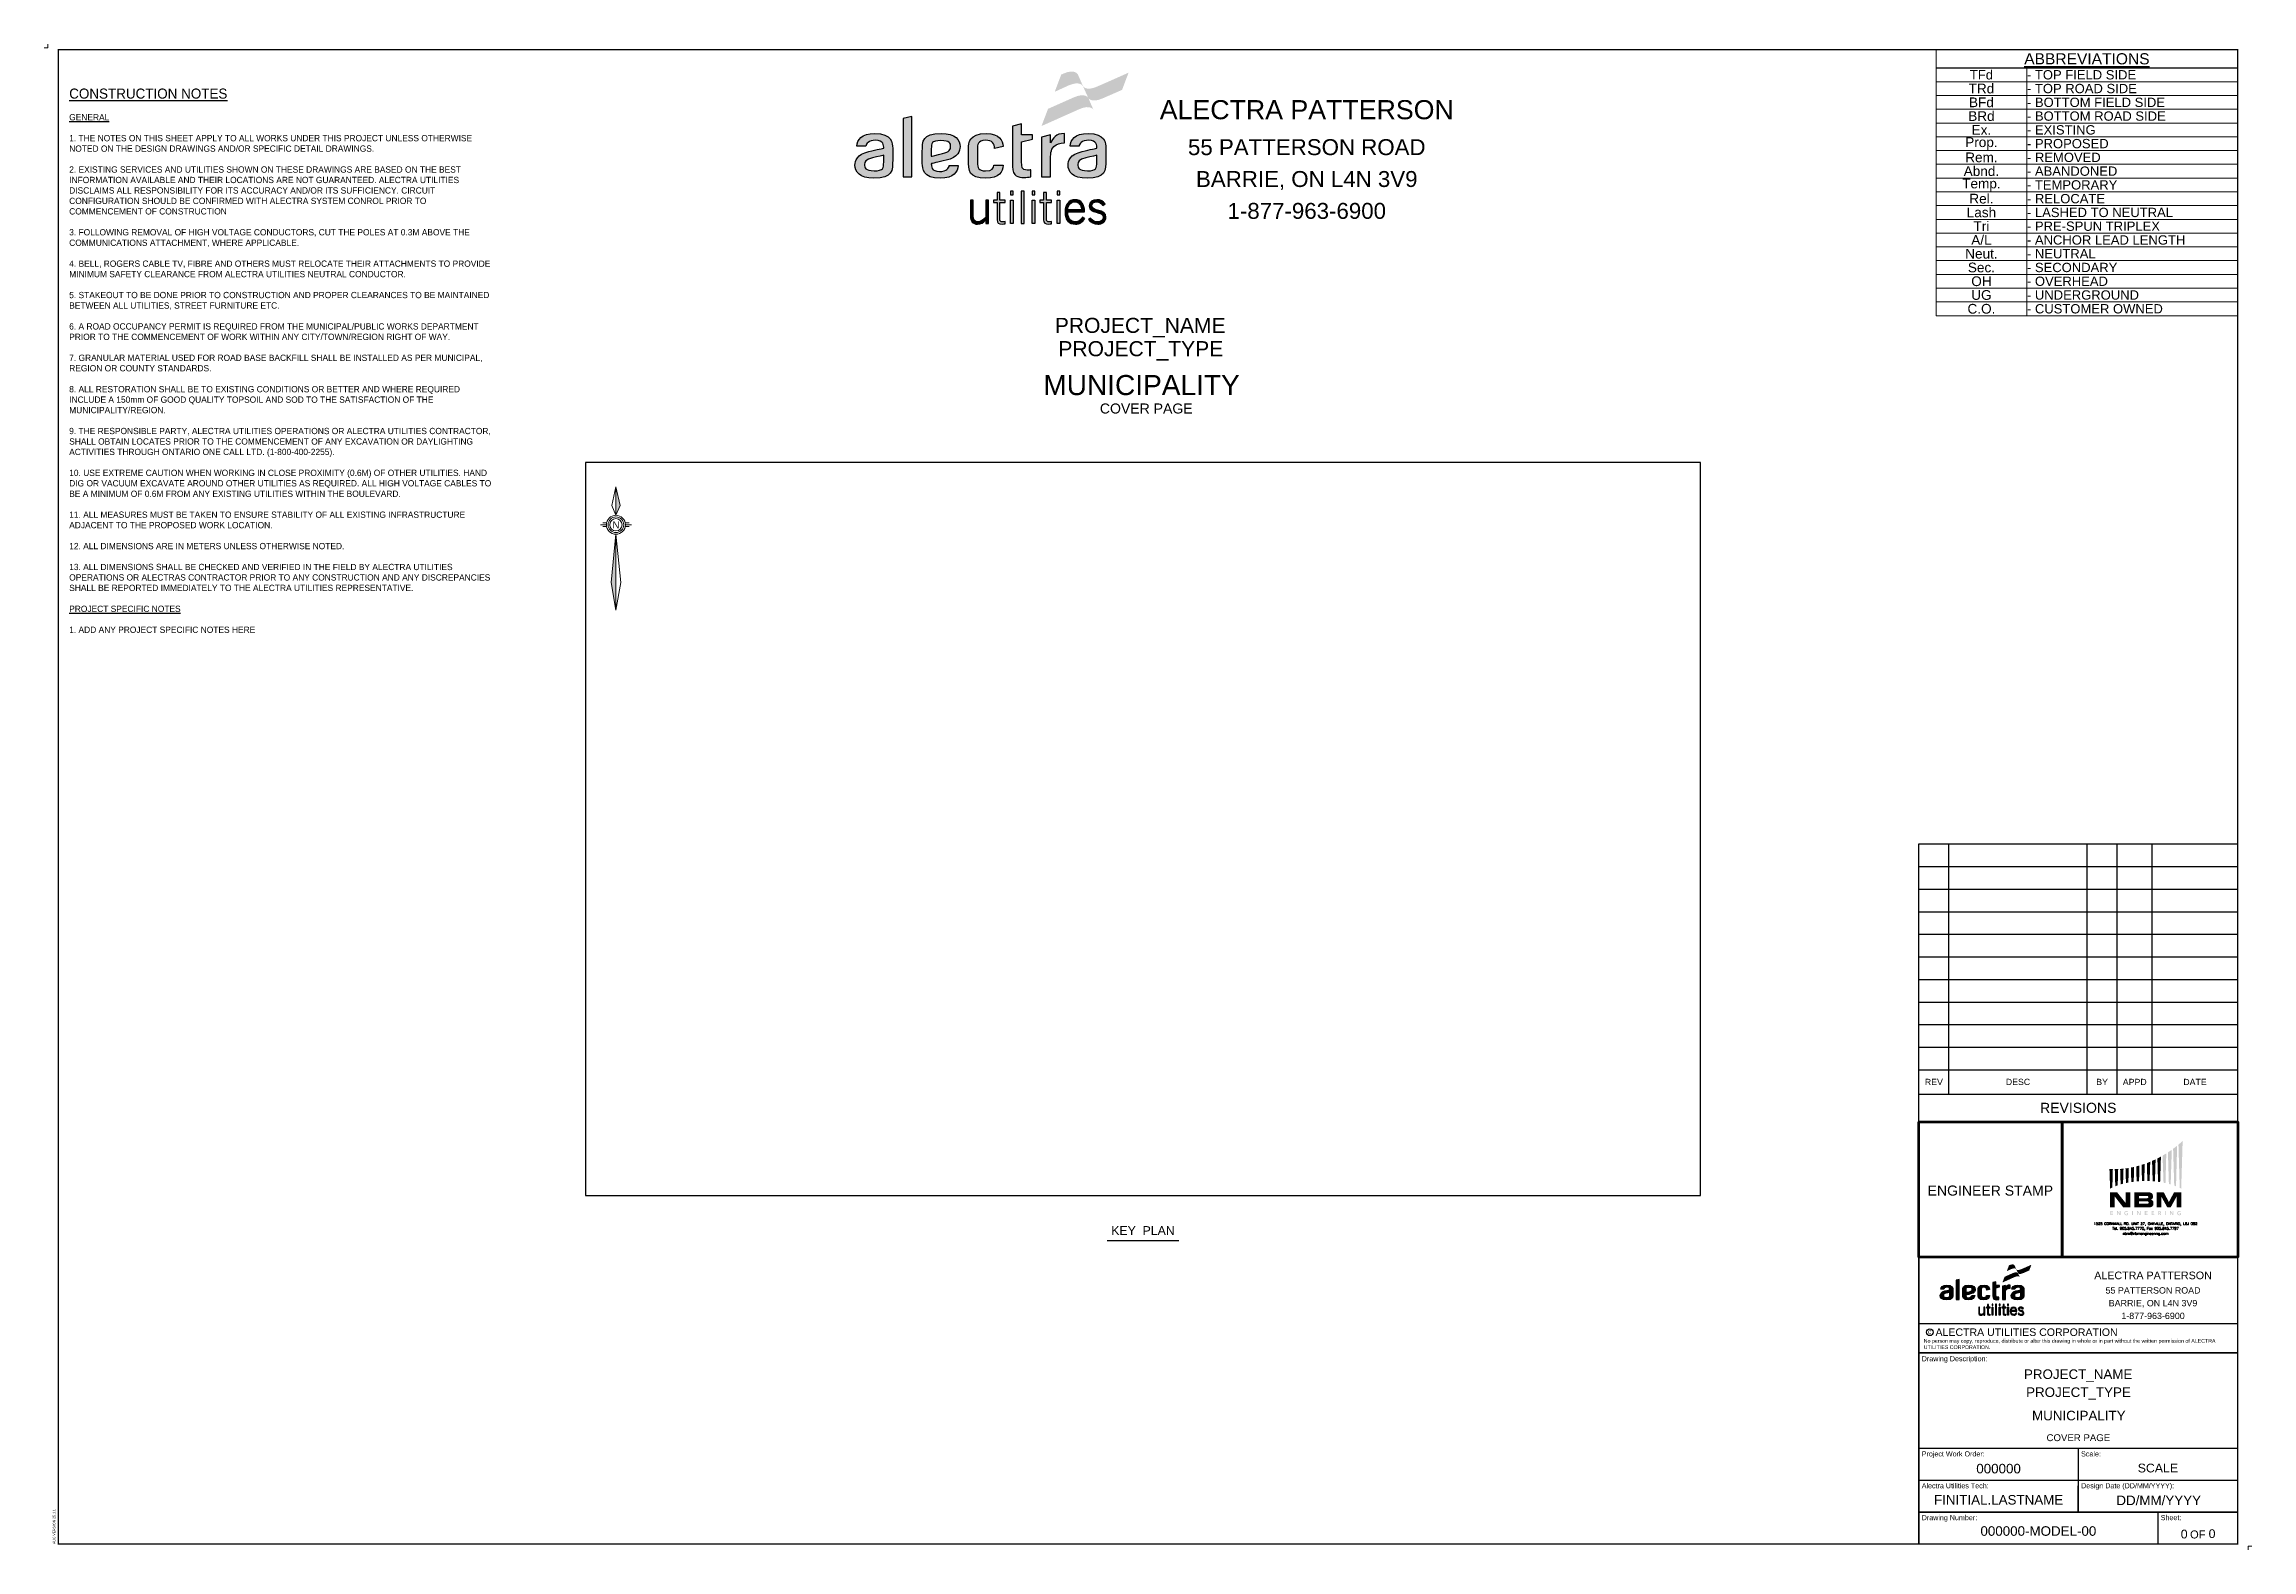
# Paper-space layout 'COV-01' of a CAD drawing. Header units: metres. Extents: x -2 to 878, y -2 to 598.
import ezdxf
from ezdxf.enums import TextEntityAlignment as Align

# ---------------------------------------------------------------- set-up
doc = ezdxf.new("R2018")
doc.units = ezdxf.units.M
doc.header["$LTSCALE"] = 0.21
doc.layers.add('ENGINEER_STAMP', color=7, linetype='Continuous')
doc.layers.add('LOGO', color=230, linetype='Continuous', lineweight=0, true_color=0xfe0060)
doc.layers.add('SPAN GUY - EXISTING', color=7, linetype='Continuous', lineweight=0)
doc.styles.add('DIMS_Span', font='Arial.ttf')
doc.styles.add('ROMANS', font='ROMANS', dxfattribs={"height": 2})
doc.styles.get("Standard").update_dxf_attribs({"font": 'Arial.ttf'})

psp = doc.layouts.new('COV-01')

# ---------------------------------------------------------------- texts
at = {"style": 'DIMS_Span'}
psp.add_text('COVER PAGE', height=4, dxfattribs=at).set_placement((418.99, 451.24))
psp.add_text('KEY  PLAN', height=3.5).set_placement((436.15, 123.96), align=Align.CENTER)
at = {"insert": (1.94, 0.81), "char_height": 1, "attachment_point": 1, "rotation": 90}
psp.add_mtext('AUC VERSION 25.1.1', dxfattribs=at)
at = {"layer": 'ENGINEER_STAMP', "style": 'DIMS_Span'}
psp.add_text('ENGINEER STAMP', height=4, dxfattribs=at).set_placement((773.66, 141.64), align=Align.MIDDLE_CENTER)

# ---------------------------------------------------------------- blocks, each defined once
blk = doc.blocks.new('*U63')
for tag, height, p in [('OFFICE', 0.12, (-1.249, -0.314)), ('ADDRESS', 0.1, (-1.249, -0.539)), ('CITY_POSTAL', 0.1, (-1.249, -0.739)), ('PHONE', 0.1, (-1.249, -0.939))]:
    blk.add_attdef(tag, text='', height=height).set_placement(p, align=Align.CENTER)
blk = doc.blocks.new('*T10')
at = {"color": 0, "linetype": 'ByBlock', "lineweight": -2, "transparency": 16777216}
for p, q in [((0, 110.67), (127, 110.67)), ((0, 0), (0, 110.67)), ((12, 11), (12, 110.67)), ((67, 11), (67, 110.67)), ((79, 11), (79, 110.67)), ((93, 11), (93, 110.67)), ((127, 0), (127, 110.67)), ((0, 101.67), (127, 101.67)), ((0, 92.67), (127, 92.67)), ((0, 83.67), (127, 83.67)), ((0, 74.67), (127, 74.67)), ((0, 65.67), (127, 65.67)), ((0, 56.67), (127, 56.67)), ((0, 47.67), (127, 47.67)), ((0, 38.67), (127, 38.67)), ((0, 29.67), (127, 29.67)), ((0, 20.67), (127, 20.67)), ((0, 11), (127, 11)), ((0, 0), (127, 0))]:
    blk.add_line(p, q, dxfattribs=at)
at = {"color": 0, "transparency": 16777216, "attachment_point": 5}
for s, insert, char_height, width in [('REV', (6, 15.83), 2.5, 9), ('DESC', (39.5, 15.83), 2.5, 52), ('BY', (73, 15.83), 2.5, 9), ('APPD', (86, 15.83), 2.5, 11), ('DATE', (110, 15.83), 2.5, 31), ('REVISIONS', (63.5, 5.5), 4, 124)]:
    blk.add_mtext(s, dxfattribs=dict(at, insert=insert, char_height=char_height, width=width))
blk = doc.blocks.new('*U41')
at = {"style": 'DIMS_Span'}
for tag, height, p in [('GENERAL_TITLE', 4, (-0.12, 4.13)), ('GENERAL_NOTES', 2.5, (-0.12, -1.87))]:
    blk.add_attdef(tag, text='', height=height, dxfattribs=at).set_placement(p, align=Align.TOP_LEFT)
blk = doc.blocks.new('*U60')
for points in [[(0, 0.15), (0.068, 0.303), (0, 0.598)], [(0, -0.15), (0, -1.35), (-0.076, -0.912)]]:
    blk.add_hatch(color=256).paths.add_polyline_path(points)
at = {"color": 7, "linetype": 'Continuous', "lineweight": 0}
for p, q in [((0, 0.598), (-0.066, 0.303)), ((0, 0.598), (0.068, 0.303)), ((0, 0.15), (0, 0.598)), ((-0.209, 0), (-0.247, 0)), ((-0.152, 0.029), (-0.209, 0.029)), ((-0.152, 0), (-0.209, 0)), ((0, 0.15), (-0.066, 0.303)), ((0, 0.15), (0.068, 0.303)), ((0.15, 0.029), (0.207, 0.029)), ((0.15, 0), (0.207, 0)), ((0.207, 0), (0.245, 0)), ((-0.152, -0.028), (-0.209, -0.028)), ((-0.076, -0.912), (0, -0.15)), ((0, -0.15), (0, -1.35)), ((0.076, -0.912), (0, -0.15)), ((0.15, -0.028), (0.207, -0.028)), ((-0.076, -0.912), (0, -1.35)), ((0.076, -0.912), (0, -1.35))]:
    blk.add_line(p, q, dxfattribs=at)
for radius, start, end in [(0.15, 0, 180), (0.15, 180, 0), (0.124, 0, 180), (0.124, 180, 0), (0.0976, 0, 180), (0.0976, 180, 0)]:
    blk.add_arc((0, 0), radius, start, end, dxfattribs=at)
blk.add_text('N', height=0.114, rotation=0, dxfattribs=at).set_placement((-0.057, -0.059))
blk = doc.blocks.new('*T24')
at = {"color": 0, "lineweight": 0, "transparency": 16777216}
for p, q in [((0, 0), (120.11, 0)), ((0, 0), (0, -105.97)), ((120.11, 0), (120.11, -105.97)), ((36.09, -7.26), (36.09, -105.97)), ((0, -12.74), (120.11, -12.74)), ((0, -18.23), (120.11, -18.23)), ((0, -23.71), (120.11, -23.71)), ((0, -29.19), (120.11, -29.19)), ((0, -34.68), (120.11, -34.68)), ((0, -40.16), (120.11, -40.16)), ((0, -45.65), (120.11, -45.65)), ((0, -51.13), (120.11, -51.13)), ((0, -56.61), (120.11, -56.61)), ((0, -62.1), (120.11, -62.1)), ((0, -67.58), (120.11, -67.58)), ((0, -73.06), (120.11, -73.06)), ((0, -78.55), (120.11, -78.55)), ((0, -84.03), (120.11, -84.03)), ((0, -89.52), (120.11, -89.52)), ((0, -95), (120.11, -95)), ((0, -100.48), (120.11, -100.48)), ((0, -105.97), (120.11, -105.97))]:
    blk.add_line(p, q, dxfattribs=at)
at = {"color": 0, "linetype": 'ByBlock', "lineweight": -2, "transparency": 16777216}
blk.add_line((0, -7.26), (120.11, -7.26), dxfattribs=at)
at = {"color": 0, "transparency": 16777216}
for s, insert, char_height, width, attachment_point in [('TFd', (18.05, -10), 3.71, 35.9004, 5), ('{\\LABBREVIATIONS}', (60.06, -3.63), 4.4355, 119.9196, 5), ('- TOP FIELD SIDE', (36.19, -10), 3.7097, 83.8256, 4), ('TRd', (18.05, -15.48), 3.871, 35.9004, 5), ('- TOP ROAD SIDE', (36.19, -15.48), 3.7097, 83.8256, 4), ('BRd', (18.05, -26.45), 3.871, 35.9004, 5), ('BFd', (18.05, -20.97), 3.871, 35.9004, 5), ('- BOTTOM FIELD SIDE', (36.19, -20.97), 3.7097, 83.8256, 4), ('- BOTTOM ROAD SIDE', (36.19, -26.45), 3.7097, 83.8256, 4), ('Prop.', (18.05, -37.42), 3.871, 35.9004, 5), ('Ex.', (18.05, -31.94), 3.871, 35.9004, 5), ('- EXISTING', (36.19, -31.94), 3.71, 83.8256, 4), ('Rem.', (18.05, -42.9), 3.871, 35.9004, 5), ('- PROPOSED', (36.19, -37.42), 3.71, 83.8256, 4), ('- REMOVED', (36.19, -42.9), 3.71, 83.8256, 4), ('Temp.', (18.05, -53.87), 3.871, 35.9004, 5), ('Abnd.', (18.05, -48.39), 3.871, 35.9004, 5), ('- ABANDONED', (36.19, -48.39), 3.7097, 83.8256, 4), ('- TEMPORARY', (36.19, -53.87), 3.7097, 83.8256, 4), ('Rel.', (18.05, -59.35), 3.871, 35.9004, 5), ('- RELOCATE', (36.19, -59.35), 3.71, 83.8256, 4), ('Lash', (18.05, -64.84), 3.871, 35.9004, 5), ('Tri', (18.05, -70.32), 3.871, 35.9004, 5), ('- LASHED TO NEUTRAL', (36.19, -64.84), 3.7097, 83.8256, 4), ('- PRE-SPUN TRIPLEX', (36.19, -70.32), 3.7097, 83.8256, 4), ('A/L', (18.05, -75.81), 3.871, 35.9004, 5), ('- ANCHOR LEAD LENGTH', (36.19, -75.81), 3.7097, 83.8256, 4), ('Neut.', (18.05, -81.29), 3.871, 35.9004, 5), ('Sec.', (18.05, -86.77), 3.871, 35.9004, 5), ('- NEUTRAL', (36.19, -81.29), 3.71, 83.8256, 4), ('- SECONDARY', (36.19, -86.77), 3.7097, 83.8256, 4), ('OH', (18.05, -92.26), 3.871, 35.9004, 5), ('UG', (18.05, -97.74), 3.871, 35.9004, 5), ('- OVERHEAD', (36.19, -92.26), 3.71, 83.8256, 4), ('- UNDERGROUND', (36.19, -97.74), 3.7097, 83.8256, 4), ('C.O.', (18.05, -103.23), 3.871, 35.9004, 5), ('- CUSTOMER OWNED', (36.19, -103.23), 3.7097, 83.8256, 4)]:
    blk.add_mtext(s, dxfattribs=dict(at, insert=insert, char_height=char_height, width=width, attachment_point=attachment_point))
blk = doc.blocks.new('A$C077E574A')
at = {"true_color": 0x002a53}
for points in [[(-42.6, 4.3), (-38.3, 4.3), (-32.9, -2.4), (-32.9, -2.4), (-32.9, 4.3), (-30.1, 4.3), (-30.1, -5), (-34.5, -5), (-39.8, 1.8), (-39.8, 1.8), (-39.8, -5), (-42.6, -5)], [(-13.8, 4.3), (-9.5, 4.3), (-6.3, -1.7), (-3.1, 4.3), (1.3, 4.3), (1.3, -5), (-1.5, -5), (-1.5, 1.7), (-1.5, 1.7), (-5.2, -5), (-7.3, -5), (-11, 1.7), (-11, 1.7), (-11, -5), (-13.8, -5)]]:
    blk.add_hatch(color=158, dxfattribs=at).paths.add_polyline_path(points)
h = blk.add_hatch(color=158, dxfattribs=at)
edge = h.paths.add_edge_path()
edge.add_spline(control_points=[(-27.6, 4.3), (-27.6, 4.3), (-19.5, 4.3), (-19.5, 4.3), (-17.2, 4.3), (-16.1, 3.7), (-16.1, 1.9), (-16.1, 0.3), (-16.7, 0), (-17.5, -0.3), (-17.5, -0.3), (-17.5, -0.3), (-17.5, -0.3), (-16.3, -0.5), (-15.8, -1.1), (-15.8, -2.5), (-15.8, -4.5), (-17, -5), (-18.6, -5), (-18.6, -5), (-27.6, -5), (-27.6, -5), (-27.6, -5), (-27.6, 4.3), (-27.6, 4.3)], knot_values=[0, 0, 0, 0, 1, 1, 1, 2, 2, 2, 3, 3, 3, 4, 4, 4, 5, 5, 5, 6, 6, 6, 7, 7, 7, 8, 8, 8, 8], degree=3, periodic=0)
edge = h.paths.add_edge_path(flags=16)
edge.add_spline(control_points=[(-24.8, 0.6), (-24.8, 0.6), (-19.8, 0.6), (-19.8, 0.6), (-19.3, 0.6), (-19, 0.8), (-19, 1.3), (-19, 1.9), (-19.3, 2.1), (-19.8, 2.1), (-19.8, 2.1), (-24.8, 2.1), (-24.8, 2.1), (-24.8, 2.1), (-24.8, 0.6), (-24.8, 0.6)], knot_values=[0, 0, 0, 0, 1, 1, 1, 2, 2, 2, 3, 3, 3, 4, 4, 4, 5, 5, 5, 5], degree=3, periodic=0)
edge = h.paths.add_edge_path(flags=16)
edge.add_spline(control_points=[(-24.8, -2.7), (-24.8, -2.7), (-19.7, -2.7), (-19.7, -2.7), (-19.1, -2.7), (-18.7, -2.6), (-18.7, -2.1), (-18.7, -1.4), (-19.1, -1.3), (-19.7, -1.3), (-19.7, -1.3), (-24.8, -1.3), (-24.8, -1.3), (-24.8, -1.3), (-24.8, -2.7), (-24.8, -2.7)], knot_values=[0, 0, 0, 0, 1, 1, 1, 2, 2, 2, 3, 3, 3, 4, 4, 4, 5, 5, 5, 5], degree=3, periodic=0)
at = {"true_color": 0x58779b}
h = blk.add_hatch(color=155, dxfattribs=at)
edge = h.paths.add_edge_path()
edge.add_spline(control_points=[(1.2, -9.6), (0.9, -9.8), (0.5, -9.9), (0.1, -9.9), (-0.6, -9.9), (-1.2, -9.4), (-1.2, -8.6), (-1.2, -7.8), (-0.6, -7.3), (0.1, -7.3), (0.5, -7.3), (0.9, -7.4), (1.1, -7.6), (1.1, -7.6), (0.8, -7.9), (0.8, -7.9), (0.6, -7.8), (0.4, -7.7), (0.1, -7.7), (-0.4, -7.7), (-0.7, -8.1), (-0.7, -8.6), (-0.7, -9.1), (-0.4, -9.5), (0.1, -9.5), (0.4, -9.5), (0.6, -9.4), (0.7, -9.4), (0.7, -9.4), (0.7, -8.8), (0.7, -8.8), (0.7, -8.8), (0.2, -8.8), (0.2, -8.8), (0.2, -8.8), (0.2, -8.4), (0.2, -8.4), (0.2, -8.4), (1.2, -8.4), (1.2, -8.4), (1.2, -8.4), (1.2, -9.6), (1.2, -9.6)], knot_values=[0, 0, 0, 0, 1, 1, 1, 2, 2, 2, 3, 3, 3, 4, 4, 4, 5, 5, 5, 6, 6, 6, 7, 7, 7, 8, 8, 8, 9, 9, 9, 10, 10, 10, 11, 11, 11, 12, 12, 12, 13, 13, 13, 14, 14, 14, 14], degree=3, periodic=0)
h.paths.add_polyline_path([(-5.7, -7.3), (-5.1, -7.3), (-3.9, -9.2), (-3.9, -9.2), (-3.9, -9.2), (-3.9, -9.2), (-3.9, -7.3), (-3.5, -7.3), (-3.5, -9.8), (-4, -9.8), (-5.3, -7.9), (-5.3, -7.9), (-5.3, -9.8), (-5.7, -9.8)])
h.paths.add_polyline_path([(-8.7, -7.3), (-8.3, -7.3), (-8.3, -9.8), (-8.7, -9.8)])
edge = h.paths.add_edge_path(flags=16)
edge.add_spline(control_points=[(-12.1, -8.4), (-11.9, -8.4), (-11.6, -8.4), (-11.6, -8), (-11.6, -7.8), (-11.9, -7.7), (-12.1, -7.7), (-12.1, -7.7), (-12.5, -7.7), (-12.5, -7.7), (-12.5, -7.7), (-12.5, -8.4), (-12.5, -8.4), (-12.5, -8.4), (-12.1, -8.4), (-12.1, -8.4)], knot_values=[0, 0, 0, 0, 1, 1, 1, 2, 2, 2, 3, 3, 3, 4, 4, 4, 5, 5, 5, 5], degree=3, periodic=0)
edge = h.paths.add_edge_path()
edge.add_spline(control_points=[(-12.9, -7.3), (-12.9, -7.3), (-12, -7.3), (-12, -7.3), (-11.6, -7.3), (-11.1, -7.5), (-11.1, -8), (-11.1, -8.4), (-11.3, -8.7), (-11.7, -8.7), (-11.7, -8.7), (-11, -9.8), (-11, -9.8), (-11, -9.8), (-11.6, -9.8), (-11.6, -9.8), (-11.6, -9.8), (-12.1, -8.8), (-12.1, -8.8), (-12.1, -8.8), (-12.5, -8.8), (-12.5, -8.8), (-12.5, -8.8), (-12.5, -9.8), (-12.5, -9.8), (-12.5, -9.8), (-12.9, -9.8), (-12.9, -9.8), (-12.9, -9.8), (-12.9, -7.3), (-12.9, -7.3)], knot_values=[0, 0, 0, 0, 1, 1, 1, 2, 2, 2, 3, 3, 3, 4, 4, 4, 5, 5, 5, 6, 6, 6, 7, 7, 7, 8, 8, 8, 9, 9, 9, 10, 10, 10, 10], degree=3, periodic=0)
h.paths.add_polyline_path([(-17, -7.3), (-15.4, -7.3), (-15.4, -7.7), (-16.6, -7.7), (-16.6, -8.3), (-15.5, -8.3), (-15.5, -8.7), (-16.6, -8.7), (-16.6, -9.4), (-15.3, -9.4), (-15.3, -9.8), (-17, -9.8)])
h.paths.add_polyline_path([(-21.2, -7.3), (-19.5, -7.3), (-19.5, -7.7), (-20.7, -7.7), (-20.7, -8.3), (-19.6, -8.3), (-19.6, -8.7), (-20.7, -8.7), (-20.7, -9.4), (-19.5, -9.4), (-19.5, -9.8), (-21.2, -9.8)])
h.paths.add_polyline_path([(-26, -7.3), (-25.4, -7.3), (-24.2, -9.2), (-24.2, -9.2), (-24.2, -9.2), (-24.2, -9.2), (-24.2, -7.3), (-23.7, -7.3), (-23.7, -9.8), (-24.3, -9.8), (-25.5, -7.9), (-25.5, -7.9), (-25.5, -9.8), (-26, -9.8)])
h.paths.add_polyline_path([(-29, -7.3), (-28.5, -7.3), (-28.5, -9.8), (-29, -9.8)])
edge = h.paths.add_edge_path()
edge.add_spline(control_points=[(-31.5, -9.6), (-31.8, -9.8), (-32.1, -9.9), (-32.5, -9.9), (-33.3, -9.9), (-33.8, -9.4), (-33.8, -8.6), (-33.8, -7.8), (-33.3, -7.3), (-32.5, -7.3), (-32.1, -7.3), (-31.8, -7.4), (-31.5, -7.6), (-31.5, -7.6), (-31.9, -7.9), (-31.9, -7.9), (-32, -7.8), (-32.3, -7.7), (-32.5, -7.7), (-33, -7.7), (-33.4, -8.1), (-33.4, -8.6), (-33.4, -9.1), (-33, -9.5), (-32.5, -9.5), (-32.3, -9.5), (-32.1, -9.4), (-31.9, -9.4), (-31.9, -9.4), (-31.9, -8.8), (-31.9, -8.8), (-31.9, -8.8), (-32.4, -8.8), (-32.4, -8.8), (-32.4, -8.8), (-32.4, -8.4), (-32.4, -8.4), (-32.4, -8.4), (-31.5, -8.4), (-31.5, -8.4), (-31.5, -8.4), (-31.5, -9.6), (-31.5, -9.6)], knot_values=[0, 0, 0, 0, 1, 1, 1, 2, 2, 2, 3, 3, 3, 4, 4, 4, 5, 5, 5, 6, 6, 6, 7, 7, 7, 8, 8, 8, 9, 9, 9, 10, 10, 10, 11, 11, 11, 12, 12, 12, 13, 13, 13, 14, 14, 14, 14], degree=3, periodic=0)
h.paths.add_polyline_path([(-38.4, -7.3), (-37.8, -7.3), (-36.6, -9.2), (-36.6, -9.2), (-36.6, -9.2), (-36.6, -9.2), (-36.6, -7.3), (-36.1, -7.3), (-36.1, -9.8), (-36.7, -9.8), (-37.9, -7.9), (-37.9, -7.9), (-37.9, -9.8), (-38.4, -9.8)])
h.paths.add_polyline_path([(-42.5, -7.3), (-40.9, -7.3), (-40.9, -7.7), (-42.1, -7.7), (-42.1, -8.3), (-40.9, -8.3), (-40.9, -8.7), (-42.1, -8.7), (-42.1, -9.4), (-40.8, -9.4), (-40.8, -9.8), (-42.5, -9.8)])
at = {"layer": 'SPAN GUY - EXISTING', "true_color": 0x009cdb}
h = blk.add_hatch(color=142, dxfattribs=at)
h.dxf.hatch_style = 2
edge = h.paths.add_edge_path()
edge.add_spline(control_points=[(-10.2, 26.9), (-10.2, 26.9), (-9.6, 10.2), (-9.6, 10.2), (-9.2, 10.1), (-8.8, 10.1), (-8.4, 10), (-8.4, 10), (-7.9, 28.3), (-7.9, 28.3), (-8.6, 27.9), (-9.4, 27.4), (-10.2, 26.9)], knot_values=[0, 0, 0, 0, 1, 1, 1, 2, 2, 2, 3, 3, 3, 4, 4, 4, 4], degree=3, periodic=0)
h = blk.add_hatch(color=142, dxfattribs=at)
h.dxf.hatch_style = 2
edge = h.paths.add_edge_path()
edge.add_spline(control_points=[(-6.9, 28.9), (-6.9, 28.9), (-6.3, 9.5), (-6.3, 9.5), (-5.9, 9.3), (-5.5, 9.2), (-5.2, 9.1), (-5.2, 9.1), (-4.5, 30.5), (-4.5, 30.5), (-5.3, 30), (-6.1, 29.5), (-6.9, 28.9)], knot_values=[0, 0, 0, 0, 1, 1, 1, 2, 2, 2, 3, 3, 3, 4, 4, 4, 4], degree=3, periodic=0)
h = blk.add_hatch(color=142, dxfattribs=at)
h.dxf.hatch_style = 2
edge = h.paths.add_edge_path()
edge.add_spline(control_points=[(-3.7, 31.2), (-3.7, 31.2), (-3, 8.4), (-3, 8.4), (-2.6, 8.3), (-2.3, 8.2), (-1.9, 8), (-1.9, 8), (-1.2, 33.1), (-1.2, 33.1), (-1.9, 32.5), (-2.7, 31.8), (-3.7, 31.2)], knot_values=[0, 0, 0, 0, 1, 1, 1, 2, 2, 2, 3, 3, 3, 4, 4, 4, 4], degree=3, periodic=0)
h = blk.add_hatch(color=142, dxfattribs=at)
h.dxf.hatch_style = 2
edge = h.paths.add_edge_path()
edge.add_spline(control_points=[(0.4, 7), (0.7, 6.9), (1, 6.7), (1.3, 6.6), (1.3, 6.6), (2.2, 36.1), (2.2, 36.1), (1.8, 35.7), (0.9, 34.8), (-0.4, 33.7), (-0.4, 33.7), (0.4, 7), (0.4, 7)], knot_values=[0, 0, 0, 0, 1, 1, 1, 2, 2, 2, 3, 3, 3, 4, 4, 4, 4], degree=3, periodic=0)
h = blk.add_hatch(color=142, dxfattribs=at)
h.dxf.hatch_style = 2
edge = h.paths.add_edge_path()
edge.add_spline(control_points=[(-41.2, 7.3), (-41.7, 7), (-42.2, 6.8), (-42.6, 6.6), (-42.6, 6.6), (-43, 18.6), (-43, 18.6), (-42.3, 18.6), (-41.6, 18.6), (-40.9, 18.6), (-40.9, 18.6), (-41.2, 7.3), (-41.2, 7.3)], knot_values=[0, 0, 0, 0, 1, 1, 1, 2, 2, 2, 3, 3, 3, 4, 4, 4, 4], degree=3, periodic=0)
h = blk.add_hatch(color=142, dxfattribs=at)
h.dxf.hatch_style = 2
edge = h.paths.add_edge_path()
edge.add_spline(control_points=[(-39.7, 18.6), (-39.7, 18.6), (-39.4, 8), (-39.4, 8), (-38.9, 8.2), (-38.4, 8.4), (-37.9, 8.6), (-37.9, 8.6), (-37.6, 18.6), (-37.6, 18.6), (-38.3, 18.6), (-39, 18.6), (-39.7, 18.6)], knot_values=[0, 0, 0, 0, 1, 1, 1, 2, 2, 2, 3, 3, 3, 4, 4, 4, 4], degree=3, periodic=0)
h = blk.add_hatch(color=142, dxfattribs=at)
h.dxf.hatch_style = 2
edge = h.paths.add_edge_path()
edge.add_spline(control_points=[(-36.4, 18.7), (-36.4, 18.7), (-36.1, 9.2), (-36.1, 9.2), (-35.6, 9.3), (-35.1, 9.4), (-34.6, 9.6), (-34.6, 9.6), (-34.3, 18.9), (-34.3, 18.9), (-35, 18.8), (-35.7, 18.8), (-36.4, 18.7)], knot_values=[0, 0, 0, 0, 1, 1, 1, 2, 2, 2, 3, 3, 3, 4, 4, 4, 4], degree=3, periodic=0)
h = blk.add_hatch(color=142, dxfattribs=at)
h.dxf.hatch_style = 2
edge = h.paths.add_edge_path()
edge.add_spline(control_points=[(-33.1, 19), (-33.1, 19), (-32.8, 10), (-32.8, 10), (-32.3, 10.1), (-31.8, 10.2), (-31.3, 10.3), (-31.3, 10.3), (-31.1, 19.3), (-31.1, 19.3), (-31.7, 19.2), (-32.4, 19.1), (-33.1, 19)], knot_values=[0, 0, 0, 0, 1, 1, 1, 2, 2, 2, 3, 3, 3, 4, 4, 4, 4], degree=3, periodic=0)
h = blk.add_hatch(color=142, dxfattribs=at)
h.dxf.hatch_style = 2
edge = h.paths.add_edge_path()
edge.add_spline(control_points=[(-29.8, 19.6), (-29.8, 19.6), (-29.5, 10.6), (-29.5, 10.6), (-29, 10.7), (-28.5, 10.7), (-28, 10.8), (-28, 10.8), (-27.8, 20), (-27.8, 20), (-28.4, 19.8), (-29.1, 19.7), (-29.8, 19.6)], knot_values=[0, 0, 0, 0, 1, 1, 1, 2, 2, 2, 3, 3, 3, 4, 4, 4, 4], degree=3, periodic=0)
h = blk.add_hatch(color=142, dxfattribs=at)
h.dxf.hatch_style = 2
edge = h.paths.add_edge_path()
edge.add_spline(control_points=[(-26.5, 20.3), (-26.5, 20.3), (-26.2, 11), (-26.2, 11), (-25.7, 11), (-25.2, 11.1), (-24.7, 11.1), (-24.7, 11.1), (-24.5, 20.8), (-24.5, 20.8), (-25.1, 20.6), (-25.8, 20.5), (-26.5, 20.3)], knot_values=[0, 0, 0, 0, 1, 1, 1, 2, 2, 2, 3, 3, 3, 4, 4, 4, 4], degree=3, periodic=0)
h = blk.add_hatch(color=142, dxfattribs=at)
h.dxf.hatch_style = 2
edge = h.paths.add_edge_path()
edge.add_spline(control_points=[(-23.2, 21.2), (-23.2, 21.2), (-22.9, 11.2), (-22.9, 11.2), (-22.4, 11.2), (-22, 11.2), (-21.5, 11.2), (-21.5, 11.2), (-21.2, 21.9), (-21.2, 21.9), (-21.8, 21.7), (-22.5, 21.4), (-23.2, 21.2)], knot_values=[0, 0, 0, 0, 1, 1, 1, 2, 2, 2, 3, 3, 3, 4, 4, 4, 4], degree=3, periodic=0)
h = blk.add_hatch(color=142, dxfattribs=at)
h.dxf.hatch_style = 2
edge = h.paths.add_edge_path()
edge.add_spline(control_points=[(-19.9, 22.3), (-19.9, 22.3), (-19.6, 11.2), (-19.6, 11.2), (-19.1, 11.2), (-18.7, 11.2), (-18.2, 11.2), (-18.2, 11.2), (-17.8, 23.2), (-17.8, 23.2), (-18.5, 22.9), (-19.2, 22.6), (-19.9, 22.3)], knot_values=[0, 0, 0, 0, 1, 1, 1, 2, 2, 2, 3, 3, 3, 4, 4, 4, 4], degree=3, periodic=0)
h = blk.add_hatch(color=142, dxfattribs=at)
h.dxf.hatch_style = 2
edge = h.paths.add_edge_path()
edge.add_spline(control_points=[(-16.7, 23.7), (-16.7, 23.7), (-16.3, 11.1), (-16.3, 11.1), (-15.8, 11.1), (-15.4, 11), (-14.9, 11), (-14.9, 11), (-14.5, 24.6), (-14.5, 24.6), (-15.2, 24.3), (-15.9, 24), (-16.7, 23.7)], knot_values=[0, 0, 0, 0, 1, 1, 1, 2, 2, 2, 3, 3, 3, 4, 4, 4, 4], degree=3, periodic=0)
h = blk.add_hatch(color=142, dxfattribs=at)
h.dxf.hatch_style = 2
edge = h.paths.add_edge_path()
edge.add_spline(control_points=[(-13.4, 25.2), (-13.4, 25.2), (-13, 10.8), (-13, 10.8), (-12.5, 10.7), (-12.1, 10.6), (-11.7, 10.6), (-11.7, 10.6), (-11.2, 26.4), (-11.2, 26.4), (-11.9, 26), (-12.6, 25.6), (-13.4, 25.2)], knot_values=[0, 0, 0, 0, 1, 1, 1, 2, 2, 2, 3, 3, 3, 4, 4, 4, 4], degree=3, periodic=0)
at = {"layer": 'LOGO', "color": 7, "style": 'ROMANS'}
for s, p in [('1525 CORNWALL RD. UNIT 27, OAKVILLE, ONTARIO, L6J 0B2', (-20.7, -15.9, -218.8)), ('Tel. 905.845.7770, Fax 905.845.7797', (-20.7, -18.8, -218.8)), ('nbm@nbmengineering.com', (-20.7, -21.9, -218.8))]:
    blk.add_text(s, height=1.582, rotation=0, dxfattribs=at).set_placement(p, align=Align.CENTER)
blk = doc.blocks.new('A$C3AD731A2')
blk.add_circle((0.00431, 0.00819), 0.00134)
for s, height, p in [('c', 0.0019, (0.00357, 0.00749)), ('ALECTRA UTILITIES CORPORATION ', 0.0030054, (0.00656, 0.00672))]:
    blk.add_text(s, height=height).set_placement(p)
at = {"lineweight": 15, "insert": (0.00186, 0.0055), "char_height": 0.0015, "attachment_point": 1}
blk.add_mtext_dynamic_manual_height_columns('No person may copy, reproduce, distribute or alter this drawing in whole or in part without the written permission of ALECTRA UTILITIES CORPORATION. ', width=0.1234097, gutter_width=0.00000375, heights=[0], dxfattribs=at)
blk = doc.blocks.new('A$C7FE32304')
blk.add_blockref('A$C3AD731A2', (0, -0.0116))
blk = doc.blocks.new('Alectra Logo')
h = blk.add_hatch(color=56)
h.dxf.hatch_style = 1
h.set_gradient(color1=(118, 136, 30), color2=(255, 255, 0), tint=1)
edge = h.paths.add_edge_path()
edge.add_spline(control_points=[(0.000511, 0.000368), (0.000511, 0.000368), (0.000497, 0.000399), (0.000435, 0.000372), (0.000435, 0.000372), (0.000363, 0.000339), (0.000363, 0.000339), (0.000363, 0.000339), (0.000397, 0.000429), (0.000397, 0.000429), (0.000397, 0.000429), (0.000408, 0.000434), (0.000408, 0.000434), (0.000469, 0.000461), (0.000484, 0.00043), (0.000484, 0.00043), (0.000484, 0.00043), (0.000511, 0.000368), (0.000511, 0.000368)], knot_values=[0, 0, 0, 0, 1, 1, 1, 2, 2, 2, 3, 3, 3, 4, 4, 4, 5, 5, 5, 6, 6, 6, 6], degree=3, periodic=0)
h = blk.add_hatch(color=56)
h.dxf.hatch_style = 1
h.set_gradient(color1=(118, 136, 30), color2=(255, 255, 0), tint=1)
edge = h.paths.add_edge_path()
edge.add_spline(control_points=[(0.00051, 0.00037), (0.00051, 0.00037), (0.000525, 0.000339), (0.000586, 0.000367), (0.000648, 0.000394), (0.000749, 0.000439), (0.000749, 0.000439), (0.000749, 0.000439), (0.000715, 0.000349), (0.000715, 0.000349), (0.000715, 0.000349), (0.000635, 0.000314), (0.000614, 0.000305), (0.000552, 0.000277), (0.000538, 0.000308), (0.000538, 0.000308), (0.000538, 0.000308), (0.00051, 0.00037), (0.00051, 0.00037)], knot_values=[0, 0, 0, 0, 1, 1, 1, 2, 2, 2, 3, 3, 3, 4, 4, 4, 5, 5, 5, 6, 6, 6, 6], degree=3, periodic=0)
h = blk.add_hatch(color=56)
h.dxf.hatch_style = 1
h.set_gradient(color1=(118, 136, 30), color2=(255, 255, 0), tint=1)
edge = h.paths.add_edge_path()
edge.add_spline(control_points=[(0.000566, 0.000244), (0.000566, 0.000244), (0.000552, 0.000275), (0.000491, 0.000248), (0.000491, 0.000248), (0.000294, 0.00016), (0.000294, 0.00016), (0.000294, 0.00016), (0.000328, 0.00025), (0.000328, 0.00025), (0.000328, 0.00025), (0.000463, 0.00031), (0.000463, 0.00031), (0.000524, 0.000337), (0.000539, 0.000306), (0.000539, 0.000306), (0.000539, 0.000306), (0.000566, 0.000244), (0.000566, 0.000244)], knot_values=[0, 0, 0, 0, 1, 1, 1, 2, 2, 2, 3, 3, 3, 4, 4, 4, 5, 5, 5, 6, 6, 6, 6], degree=3, periodic=0)
at = {"true_color": 0x54575a}
h = blk.add_hatch(color=251, dxfattribs=at)
h.dxf.hatch_style = 1
edge = h.paths.add_edge_path()
edge.add_spline(control_points=[(-0.000484, 0.000044), (-0.000484, 0.000071), (-0.000487, 0.000121), (-0.000577, 0.000121), (-0.000648, 0.000121), (-0.000669, 0.000086), (-0.000671, 0.000055), (-0.000671, 0.000055), (-0.000624, 0.000055), (-0.000624, 0.000055), (-0.000623, 0.000066), (-0.000612, 0.000086), (-0.000573, 0.000086), (-0.000531, 0.000086), (-0.000531, 0.000056), (-0.000531, 0.000045), (-0.000531, 0.000045), (-0.000567, 0.000036), (-0.000608, 0.000027), (-0.000672, 0.000013), (-0.000681, -0.000023), (-0.000681, -0.000044), (-0.000681, -0.000078), (-0.000658, -0.000113), (-0.000582, -0.000113), (-0.000484, -0.000113), (-0.000484, -0.000073), (-0.000484, -0.000016), (-0.000484, -0.000016), (-0.000484, 0.000044), (-0.000484, 0.000044)], knot_values=[0, 0, 0, 0, 1, 1, 1, 2, 2, 2, 3, 3, 3, 4, 4, 4, 5, 5, 5, 6, 6, 6, 7, 7, 7, 8, 8, 8, 9, 9, 9, 10, 10, 10, 10], degree=3, periodic=0)
edge = h.paths.add_edge_path()
edge.add_spline(control_points=[(-0.000531, -0.000029), (-0.000531, -0.00006), (-0.000531, -0.000074), (-0.000581, -0.000074), (-0.000628, -0.000074), (-0.000631, -0.000057), (-0.000631, -0.000041), (-0.000631, -0.000027), (-0.000625, -0.000014), (-0.000589, -0.000006), (-0.00056, 0), (-0.000531, 0.000008), (-0.000531, 0.000008), (-0.000531, 0.000008), (-0.000531, -0.000029), (-0.000531, -0.000029)], knot_values=[0, 0, 0, 0, 1, 1, 1, 2, 2, 2, 3, 3, 3, 4, 4, 4, 5, 5, 5, 5], degree=3, periodic=0)
h = blk.add_hatch(color=251, dxfattribs=at)
h.dxf.hatch_style = 1
h.paths.add_polyline_path([(-0.000383, 0.00021), (-0.00043, 0.000199), (-0.00043, -0.000106), (-0.000383, -0.000106)])
h = blk.add_hatch(color=251, dxfattribs=at)
h.dxf.hatch_style = 1
edge = h.paths.add_edge_path()
edge.add_spline(control_points=[(-0.000329, -0.000035), (-0.000329, -0.000063), (-0.000326, -0.000113), (-0.000235, -0.000113), (-0.000165, -0.000113), (-0.000144, -0.000078), (-0.000141, -0.000046), (-0.000141, -0.000046), (-0.000188, -0.000046), (-0.000188, -0.000046), (-0.00019, -0.000058), (-0.000201, -0.000078), (-0.00024, -0.000078), (-0.000282, -0.000078), (-0.000282, -0.000049), (-0.000282, -0.000037), (-0.000282, -0.000037), (-0.000246, -0.000028), (-0.000205, -0.000019), (-0.00014, -0.000005), (-0.000132, 0.000031), (-0.000132, 0.000052), (-0.000132, 0.000087), (-0.000155, 0.000121), (-0.000231, 0.000121), (-0.000329, 0.000121), (-0.000329, 0.000082), (-0.000329, 0.000025), (-0.000329, 0.000025), (-0.000329, -0.000035), (-0.000329, -0.000035)], knot_values=[0, 0, 0, 0, 1, 1, 1, 2, 2, 2, 3, 3, 3, 4, 4, 4, 5, 5, 5, 6, 6, 6, 7, 7, 7, 8, 8, 8, 9, 9, 9, 10, 10, 10, 10], degree=3, periodic=0)
edge = h.paths.add_edge_path()
edge.add_spline(control_points=[(-0.000282, 0.00004), (-0.000282, 0.000071), (-0.000282, 0.000084), (-0.000232, 0.000084), (-0.000185, 0.000084), (-0.000181, 0.000069), (-0.000181, 0.000053), (-0.000181, 0.000038), (-0.000187, 0.000024), (-0.000223, 0.000016), (-0.000253, 0.00001), (-0.000282, 0.000002), (-0.000282, 0.000002), (-0.000282, 0.000002), (-0.000282, 0.00004), (-0.000282, 0.00004)], knot_values=[0, 0, 0, 0, 1, 1, 1, 2, 2, 2, 3, 3, 3, 4, 4, 4, 5, 5, 5, 5], degree=3, periodic=0)
h = blk.add_hatch(color=251, dxfattribs=at)
h.dxf.hatch_style = 1
edge = h.paths.add_edge_path()
edge.add_spline(control_points=[(-0.000041, 0.000045), (-0.000041, 0.000056), (-0.000041, 0.000086), (0.000001, 0.000086), (0.00004, 0.000086), (0.000046, 0.000067), (0.000049, 0.000042), (0.000049, 0.000042), (0.000094, 0.000053), (0.000094, 0.000053), (0.00009, 0.000085), (0.000076, 0.000121), (0.000006, 0.000121), (-0.000085, 0.000121), (-0.000088, 0.000071), (-0.000088, 0.000044), (-0.000088, 0.000044), (-0.000088, -0.000016), (-0.000088, -0.000016), (-0.000088, -0.000073), (-0.000088, -0.000113), (0.000003, -0.000113), (0.000072, -0.000113), (0.000093, -0.000079), (0.000093, -0.000045), (0.000093, -0.000045), (0.000045, -0.000045), (0.000045, -0.000045), (0.000043, -0.00006), (0.000038, -0.000074), (0.000002, -0.000074), (-0.000036, -0.000074), (-0.000041, -0.00006), (-0.000041, -0.000029), (-0.000041, -0.000029), (-0.000041, 0.000045), (-0.000041, 0.000045)], knot_values=[0, 0, 0, 0, 1, 1, 1, 2, 2, 2, 3, 3, 3, 4, 4, 4, 5, 5, 5, 6, 6, 6, 7, 7, 7, 8, 8, 8, 9, 9, 9, 10, 10, 10, 11, 11, 11, 12, 12, 12, 12], degree=3, periodic=0)
h = blk.add_hatch(color=251, dxfattribs=at)
h.dxf.hatch_style = 1
edge = h.paths.add_edge_path()
edge.add_spline(control_points=[(0.000239, -0.000106), (0.000227, -0.000107), (0.000215, -0.000109), (0.000202, -0.000109), (0.000172, -0.000109), (0.000143, -0.000104), (0.000143, -0.000051), (0.000143, -0.000051), (0.000143, 0.000159), (0.000143, 0.000159), (0.000143, 0.000159), (0.00019, 0.000171), (0.00019, 0.000171), (0.00019, 0.000171), (0.00019, 0.000114), (0.00019, 0.000114), (0.00019, 0.000114), (0.000247, 0.000114), (0.000247, 0.000114), (0.000247, 0.000114), (0.000247, 0.000091), (0.000247, 0.000091), (0.000247, 0.000091), (0.00019, 0.000077), (0.00019, 0.000077), (0.00019, 0.000077), (0.00019, -0.000027), (0.00019, -0.000027), (0.00019, -0.000054), (0.00019, -0.000071), (0.000219, -0.000071), (0.000226, -0.000071), (0.000232, -0.00007), (0.000239, -0.000069), (0.000239, -0.000069), (0.000239, -0.000106), (0.000239, -0.000106)], knot_values=[0, 0, 0, 0, 1, 1, 1, 2, 2, 2, 3, 3, 3, 4, 4, 4, 5, 5, 5, 6, 6, 6, 7, 7, 7, 8, 8, 8, 9, 9, 9, 10, 10, 10, 11, 11, 11, 12, 12, 12, 12], degree=3, periodic=0)
h = blk.add_hatch(color=251, dxfattribs=at)
h.dxf.hatch_style = 1
edge = h.paths.add_edge_path()
edge.add_spline(control_points=[(0.000341, -0.000106), (0.000341, -0.000106), (0.000294, -0.000106), (0.000294, -0.000106), (0.000294, -0.000106), (0.000294, 0.000102), (0.000294, 0.000102), (0.000294, 0.000102), (0.000341, 0.000114), (0.000341, 0.000114), (0.000341, 0.000114), (0.000341, 0.000073), (0.000341, 0.000073), (0.000341, 0.000073), (0.000341, 0.000073), (0.000341, 0.000073), (0.000355, 0.000096), (0.000366, 0.000121), (0.000414, 0.000121), (0.000414, 0.000121), (0.000414, 0.000072), (0.000414, 0.000072), (0.000391, 0.000072), (0.000372, 0.000066), (0.000359, 0.000053), (0.000341, 0.000035), (0.000341, 0.000013), (0.000341, -0.000024), (0.000341, -0.000024), (0.000341, -0.000106), (0.000341, -0.000106)], knot_values=[0, 0, 0, 0, 1, 1, 1, 2, 2, 2, 3, 3, 3, 4, 4, 4, 5, 5, 5, 6, 6, 6, 7, 7, 7, 8, 8, 8, 9, 9, 9, 10, 10, 10, 10], degree=3, periodic=0)
h = blk.add_hatch(color=251, dxfattribs=at)
h.dxf.hatch_style = 1
edge = h.paths.add_edge_path()
edge.add_spline(control_points=[(0.00063, 0.000044), (0.00063, 0.000071), (0.000628, 0.000121), (0.000537, 0.000121), (0.000467, 0.000121), (0.000446, 0.000086), (0.000443, 0.000055), (0.000443, 0.000055), (0.00049, 0.000055), (0.00049, 0.000055), (0.000492, 0.000066), (0.000503, 0.000086), (0.000542, 0.000086), (0.000583, 0.000086), (0.000583, 0.000056), (0.000583, 0.000045), (0.000583, 0.000045), (0.000548, 0.000036), (0.000507, 0.000027), (0.000442, 0.000013), (0.000433, -0.000023), (0.000433, -0.000044), (0.000433, -0.000078), (0.000456, -0.000113), (0.000532, -0.000113), (0.000631, -0.000113), (0.00063, -0.000073), (0.00063, -0.000016), (0.00063, -0.000016), (0.00063, 0.000044), (0.00063, 0.000044)], knot_values=[0, 0, 0, 0, 1, 1, 1, 2, 2, 2, 3, 3, 3, 4, 4, 4, 5, 5, 5, 6, 6, 6, 7, 7, 7, 8, 8, 8, 9, 9, 9, 10, 10, 10, 10], degree=3, periodic=0)
edge = h.paths.add_edge_path()
edge.add_spline(control_points=[(0.000583, -0.000029), (0.000583, -0.00006), (0.000583, -0.000074), (0.000534, -0.000074), (0.000487, -0.000074), (0.000484, -0.000057), (0.000484, -0.000041), (0.000484, -0.000027), (0.000489, -0.000014), (0.000525, -0.000006), (0.000554, 0), (0.000583, 0.000008), (0.000583, 0.000008), (0.000583, 0.000008), (0.000583, -0.000029), (0.000583, -0.000029)], knot_values=[0, 0, 0, 0, 1, 1, 1, 2, 2, 2, 3, 3, 3, 4, 4, 4, 5, 5, 5, 5], degree=3, periodic=0)
h = blk.add_hatch(color=251, dxfattribs=at)
h.dxf.hatch_style = 1
edge = h.paths.add_edge_path()
edge.add_spline(control_points=[(0.000017, -0.000227), (0.000017, -0.000227), (0.000017, -0.00035), (0.000017, -0.00035), (0.000017, -0.00035), (0.000003, -0.00035), (0.000003, -0.00035), (0.000003, -0.00035), (0.000003, -0.000331), (0.000003, -0.000331), (-0.000011, -0.000345), (-0.000022, -0.000353), (-0.00004, -0.000353), (-0.000066, -0.000353), (-0.000077, -0.000338), (-0.000077, -0.000311), (-0.000077, -0.000311), (-0.000077, -0.000227), (-0.000077, -0.000227), (-0.000077, -0.000227), (-0.000063, -0.000227), (-0.000063, -0.000227), (-0.000063, -0.000227), (-0.000063, -0.00031), (-0.000063, -0.00031), (-0.000063, -0.00033), (-0.000057, -0.000341), (-0.000037, -0.000341), (-0.000022, -0.000341), (-0.000013, -0.000332), (0.000003, -0.000318), (0.000003, -0.000318), (0.000003, -0.000227), (0.000003, -0.000227), (0.000003, -0.000227), (0.000017, -0.000227), (0.000017, -0.000227)], knot_values=[0, 0, 0, 0, 1, 1, 1, 2, 2, 2, 3, 3, 3, 4, 4, 4, 5, 5, 5, 6, 6, 6, 7, 7, 7, 8, 8, 8, 9, 9, 9, 10, 10, 10, 11, 11, 11, 12, 12, 12, 12], degree=3, periodic=0)
h = blk.add_hatch(color=251, dxfattribs=at)
h.dxf.hatch_style = 1
edge = h.paths.add_edge_path()
edge.add_spline(control_points=[(0.000062, -0.000227), (0.000062, -0.000227), (0.000062, -0.000187), (0.000062, -0.000187), (0.000062, -0.000187), (0.000076, -0.000187), (0.000076, -0.000187), (0.000076, -0.000187), (0.000076, -0.000227), (0.000076, -0.000227), (0.000076, -0.000227), (0.000104, -0.000227), (0.000104, -0.000227), (0.000104, -0.000227), (0.000104, -0.000239), (0.000104, -0.000239), (0.000104, -0.000239), (0.000076, -0.000239), (0.000076, -0.000239), (0.000076, -0.000239), (0.000076, -0.000329), (0.000076, -0.000329), (0.000076, -0.000337), (0.00008, -0.000341), (0.000089, -0.000341), (0.000094, -0.000341), (0.000099, -0.00034), (0.000104, -0.000339), (0.000104, -0.000339), (0.000104, -0.000351), (0.000104, -0.000351), (0.000099, -0.000351), (0.000094, -0.000353), (0.000089, -0.000353), (0.000069, -0.000353), (0.000062, -0.000346), (0.000062, -0.000331), (0.000062, -0.000331), (0.000062, -0.000239), (0.000062, -0.000239), (0.000062, -0.000239), (0.000043, -0.000239), (0.000043, -0.000239), (0.000043, -0.000239), (0.000043, -0.000227), (0.000043, -0.000227), (0.000043, -0.000227), (0.000062, -0.000227), (0.000062, -0.000227)], knot_values=[0, 0, 0, 0, 1, 1, 1, 2, 2, 2, 3, 3, 3, 4, 4, 4, 5, 5, 5, 6, 6, 6, 7, 7, 7, 8, 8, 8, 9, 9, 9, 10, 10, 10, 11, 11, 11, 12, 12, 12, 13, 13, 13, 14, 14, 14, 15, 15, 15, 16, 16, 16, 16], degree=3, periodic=0)
h = blk.add_hatch(color=251, dxfattribs=at)
h.dxf.hatch_style = 1
edge = h.paths.add_edge_path()
edge.add_spline(control_points=[(0.000146, -0.0002), (0.000146, -0.0002), (0.000132, -0.0002), (0.000132, -0.0002), (0.000132, -0.0002), (0.000132, -0.0002), (0.000132, -0.0002), (0.000132, -0.0002), (0.000132, -0.0002), (0.000132, -0.0002), (0.000132, -0.0002), (0.000132, -0.00018), (0.000132, -0.00018), (0.000132, -0.00018), (0.000146, -0.00018), (0.000146, -0.00018), (0.000146, -0.00018), (0.000146, -0.00018), (0.000146, -0.00018), (0.000146, -0.00018), (0.000146, -0.00018), (0.000146, -0.00018), (0.000146, -0.00018), (0.000146, -0.0002), (0.000146, -0.0002)], knot_values=[0, 0, 0, 0, 1, 1, 1, 2, 2, 2, 3, 3, 3, 4, 4, 4, 5, 5, 5, 6, 6, 6, 7, 7, 7, 8, 8, 8, 8], degree=3, periodic=0)
edge = h.paths.add_edge_path()
edge.add_spline(control_points=[(0.000146, -0.000227), (0.000146, -0.000227), (0.000146, -0.000228), (0.000146, -0.000228), (0.000146, -0.000228), (0.000146, -0.000227), (0.000146, -0.000227), (0.000146, -0.000227), (0.000132, -0.000227), (0.000132, -0.000227), (0.000132, -0.000227), (0.000132, -0.00035), (0.000132, -0.00035), (0.000132, -0.00035), (0.000132, -0.00035), (0.000132, -0.00035), (0.000132, -0.00035), (0.000132, -0.00035), (0.000132, -0.00035), (0.000132, -0.00035), (0.000146, -0.00035), (0.000146, -0.00035), (0.000146, -0.00035), (0.000146, -0.000227), (0.000146, -0.000227)], knot_values=[0, 0, 0, 0, 1, 1, 1, 2, 2, 2, 3, 3, 3, 4, 4, 4, 5, 5, 5, 6, 6, 6, 7, 7, 7, 8, 8, 8, 8], degree=3, periodic=0)
h = blk.add_hatch(color=251, dxfattribs=at)
h.dxf.hatch_style = 1
edge = h.paths.add_edge_path()
edge.add_spline(control_points=[(0.000203, -0.00035), (0.000203, -0.00035), (0.000188, -0.00035), (0.000188, -0.00035), (0.000188, -0.00035), (0.000188, -0.00035), (0.000188, -0.00035), (0.000188, -0.00035), (0.000188, -0.00035), (0.000188, -0.00035), (0.000188, -0.00035), (0.000188, -0.00018), (0.000188, -0.00018), (0.000188, -0.00018), (0.000203, -0.00018), (0.000203, -0.00018), (0.000203, -0.00018), (0.000202, -0.00018), (0.000202, -0.00018), (0.000202, -0.00018), (0.000203, -0.00018), (0.000203, -0.00018), (0.000203, -0.00018), (0.000203, -0.00035), (0.000203, -0.00035)], knot_values=[0, 0, 0, 0, 1, 1, 1, 2, 2, 2, 3, 3, 3, 4, 4, 4, 5, 5, 5, 6, 6, 6, 7, 7, 7, 8, 8, 8, 8], degree=3, periodic=0)
h = blk.add_hatch(color=251, dxfattribs=at)
h.dxf.hatch_style = 1
edge = h.paths.add_edge_path()
edge.add_spline(control_points=[(0.000259, -0.0002), (0.000259, -0.0002), (0.000245, -0.0002), (0.000245, -0.0002), (0.000245, -0.0002), (0.000245, -0.0002), (0.000245, -0.0002), (0.000245, -0.0002), (0.000245, -0.0002), (0.000245, -0.0002), (0.000245, -0.0002), (0.000245, -0.00018), (0.000245, -0.00018), (0.000245, -0.00018), (0.000259, -0.00018), (0.000259, -0.00018), (0.000259, -0.00018), (0.000259, -0.00018), (0.000259, -0.00018), (0.000259, -0.00018), (0.000259, -0.00018), (0.000259, -0.00018), (0.000259, -0.00018), (0.000259, -0.0002), (0.000259, -0.0002)], knot_values=[0, 0, 0, 0, 1, 1, 1, 2, 2, 2, 3, 3, 3, 4, 4, 4, 5, 5, 5, 6, 6, 6, 7, 7, 7, 8, 8, 8, 8], degree=3, periodic=0)
edge = h.paths.add_edge_path()
edge.add_spline(control_points=[(0.000259, -0.000227), (0.000259, -0.000227), (0.000259, -0.000228), (0.000259, -0.000228), (0.000259, -0.000228), (0.000259, -0.000227), (0.000259, -0.000227), (0.000259, -0.000227), (0.000245, -0.000227), (0.000245, -0.000227), (0.000245, -0.000227), (0.000245, -0.00035), (0.000245, -0.00035), (0.000245, -0.00035), (0.000245, -0.00035), (0.000245, -0.00035), (0.000245, -0.00035), (0.000245, -0.00035), (0.000245, -0.00035), (0.000245, -0.00035), (0.000259, -0.00035), (0.000259, -0.00035), (0.000259, -0.00035), (0.000259, -0.000227), (0.000259, -0.000227)], knot_values=[0, 0, 0, 0, 1, 1, 1, 2, 2, 2, 3, 3, 3, 4, 4, 4, 5, 5, 5, 6, 6, 6, 7, 7, 7, 8, 8, 8, 8], degree=3, periodic=0)
h = blk.add_hatch(color=251, dxfattribs=at)
h.dxf.hatch_style = 1
edge = h.paths.add_edge_path()
edge.add_spline(control_points=[(0.000305, -0.000227), (0.000305, -0.000227), (0.000305, -0.000187), (0.000305, -0.000187), (0.000305, -0.000187), (0.00032, -0.000187), (0.00032, -0.000187), (0.00032, -0.000187), (0.00032, -0.000227), (0.00032, -0.000227), (0.00032, -0.000227), (0.000347, -0.000227), (0.000347, -0.000227), (0.000347, -0.000227), (0.000347, -0.000239), (0.000347, -0.000239), (0.000347, -0.000239), (0.00032, -0.000239), (0.00032, -0.000239), (0.00032, -0.000239), (0.00032, -0.000329), (0.00032, -0.000329), (0.00032, -0.000337), (0.000324, -0.000341), (0.000333, -0.000341), (0.000337, -0.000341), (0.000343, -0.00034), (0.000347, -0.000339), (0.000347, -0.000339), (0.000347, -0.000351), (0.000347, -0.000351), (0.000342, -0.000351), (0.000337, -0.000353), (0.000333, -0.000353), (0.000312, -0.000353), (0.000305, -0.000346), (0.000305, -0.000331), (0.000305, -0.000331), (0.000305, -0.000239), (0.000305, -0.000239), (0.000305, -0.000239), (0.000286, -0.000239), (0.000286, -0.000239), (0.000286, -0.000239), (0.000286, -0.000227), (0.000286, -0.000227), (0.000286, -0.000227), (0.000305, -0.000227), (0.000305, -0.000227)], knot_values=[0, 0, 0, 0, 1, 1, 1, 2, 2, 2, 3, 3, 3, 4, 4, 4, 5, 5, 5, 6, 6, 6, 7, 7, 7, 8, 8, 8, 9, 9, 9, 10, 10, 10, 11, 11, 11, 12, 12, 12, 13, 13, 13, 14, 14, 14, 15, 15, 15, 16, 16, 16, 16], degree=3, periodic=0)
h = blk.add_hatch(color=251, dxfattribs=at)
h.dxf.hatch_style = 1
edge = h.paths.add_edge_path()
edge.add_spline(control_points=[(0.000389, -0.0002), (0.000389, -0.0002), (0.000375, -0.0002), (0.000375, -0.0002), (0.000375, -0.0002), (0.000375, -0.0002), (0.000375, -0.0002), (0.000375, -0.0002), (0.000375, -0.0002), (0.000375, -0.0002), (0.000375, -0.0002), (0.000375, -0.00018), (0.000375, -0.00018), (0.000375, -0.00018), (0.000389, -0.00018), (0.000389, -0.00018), (0.000389, -0.00018), (0.000389, -0.00018), (0.000389, -0.00018), (0.000389, -0.00018), (0.000389, -0.00018), (0.000389, -0.00018), (0.000389, -0.00018), (0.000389, -0.0002), (0.000389, -0.0002)], knot_values=[0, 0, 0, 0, 1, 1, 1, 2, 2, 2, 3, 3, 3, 4, 4, 4, 5, 5, 5, 6, 6, 6, 7, 7, 7, 8, 8, 8, 8], degree=3, periodic=0)
edge = h.paths.add_edge_path()
edge.add_spline(control_points=[(0.000389, -0.000227), (0.000389, -0.000227), (0.000389, -0.000228), (0.000389, -0.000228), (0.000389, -0.000228), (0.000389, -0.000227), (0.000389, -0.000227), (0.000389, -0.000227), (0.000375, -0.000227), (0.000375, -0.000227), (0.000375, -0.000227), (0.000375, -0.00035), (0.000375, -0.00035), (0.000375, -0.00035), (0.000375, -0.00035), (0.000375, -0.00035), (0.000375, -0.00035), (0.000375, -0.00035), (0.000375, -0.00035), (0.000375, -0.00035), (0.000389, -0.00035), (0.000389, -0.00035), (0.000389, -0.00035), (0.000389, -0.000227), (0.000389, -0.000227)], knot_values=[0, 0, 0, 0, 1, 1, 1, 2, 2, 2, 3, 3, 3, 4, 4, 4, 5, 5, 5, 6, 6, 6, 7, 7, 7, 8, 8, 8, 8], degree=3, periodic=0)
h = blk.add_hatch(color=251, dxfattribs=at)
h.dxf.hatch_style = 1
edge = h.paths.add_edge_path()
edge.add_spline(control_points=[(0.000431, -0.000289), (0.000431, -0.000317), (0.000443, -0.000341), (0.000472, -0.000341), (0.000488, -0.000341), (0.000496, -0.000336), (0.000509, -0.000316), (0.000509, -0.000316), (0.00052, -0.000323), (0.00052, -0.000323), (0.000507, -0.000344), (0.000494, -0.000353), (0.000471, -0.000353), (0.000438, -0.000353), (0.000417, -0.000332), (0.000417, -0.000289), (0.000417, -0.000251), (0.000437, -0.000225), (0.000469, -0.000225), (0.000503, -0.000225), (0.000519, -0.000251), (0.000519, -0.000289), (0.000519, -0.000289), (0.000431, -0.000289), (0.000431, -0.000289)], knot_values=[0, 0, 0, 0, 1, 1, 1, 2, 2, 2, 3, 3, 3, 4, 4, 4, 5, 5, 5, 6, 6, 6, 7, 7, 7, 8, 8, 8, 8], degree=3, periodic=0)
edge = h.paths.add_edge_path()
edge.add_spline(control_points=[(0.000504, -0.000278), (0.000501, -0.000253), (0.00049, -0.000237), (0.000468, -0.000236), (0.000443, -0.000236), (0.000432, -0.000262), (0.000431, -0.000278), (0.000431, -0.000278), (0.000504, -0.000278), (0.000504, -0.000278)], knot_values=[0, 0, 0, 0, 1, 1, 1, 2, 2, 2, 3, 3, 3, 3], degree=3, periodic=0)
h = blk.add_hatch(color=251, dxfattribs=at)
h.dxf.hatch_style = 1
edge = h.paths.add_edge_path()
edge.add_spline(control_points=[(0.00055, -0.000321), (0.000562, -0.000337), (0.000572, -0.000341), (0.000589, -0.000341), (0.000605, -0.000341), (0.000617, -0.000331), (0.000617, -0.000318), (0.000617, -0.000282), (0.000543, -0.000302), (0.000543, -0.000259), (0.000543, -0.000235), (0.000561, -0.000225), (0.000583, -0.000225), (0.000604, -0.000225), (0.000617, -0.000233), (0.000626, -0.000247), (0.000626, -0.000247), (0.000615, -0.000255), (0.000615, -0.000255), (0.000606, -0.000243), (0.000597, -0.000236), (0.000582, -0.000236), (0.000568, -0.000236), (0.000557, -0.000243), (0.000557, -0.000258), (0.000557, -0.000288), (0.000631, -0.00027), (0.000631, -0.000318), (0.000631, -0.00034), (0.00061, -0.000353), (0.000588, -0.000353), (0.000568, -0.000353), (0.000551, -0.000345), (0.000539, -0.000328), (0.000539, -0.000328), (0.00055, -0.000321), (0.00055, -0.000321)], knot_values=[0, 0, 0, 0, 1, 1, 1, 2, 2, 2, 3, 3, 3, 4, 4, 4, 5, 5, 5, 6, 6, 6, 7, 7, 7, 8, 8, 8, 9, 9, 9, 10, 10, 10, 11, 11, 11, 12, 12, 12, 12], degree=3, periodic=0)
at = {"color": 251, "true_color": 0x54575a}
blk.add_lwpolyline([(-0.000383, 0.00021), (-0.00043, 0.000199), (-0.00043, -0.000106), (-0.000383, -0.000106), (-0.000383, 0.00021)], dxfattribs=at)
for points, knots in [([(-0.000484, 0.000044), (-0.000484, 0.000071), (-0.000487, 0.000121), (-0.000577, 0.000121), (-0.000648, 0.000121), (-0.000669, 0.000086), (-0.000671, 0.000055), (-0.000671, 0.000055), (-0.000624, 0.000055), (-0.000624, 0.000055), (-0.000623, 0.000066), (-0.000612, 0.000086), (-0.000573, 0.000086), (-0.000531, 0.000086), (-0.000531, 0.000056), (-0.000531, 0.000045), (-0.000531, 0.000045), (-0.000567, 0.000036), (-0.000608, 0.000027), (-0.000672, 0.000013), (-0.000681, -0.000023), (-0.000681, -0.000044), (-0.000681, -0.000078), (-0.000658, -0.000113), (-0.000582, -0.000113), (-0.000484, -0.000113), (-0.000484, -0.000073), (-0.000484, -0.000016), (-0.000484, -0.000016), (-0.000484, 0.000044), (-0.000484, 0.000044)], [0, 0, 0, 0, 1, 1, 1, 2, 2, 2, 3, 3, 3, 4, 4, 4, 5, 5, 5, 6, 6, 6, 7, 7, 7, 8, 8, 8, 9, 9, 9, 10, 10, 10, 10]), ([(-0.000329, -0.000035), (-0.000329, -0.000063), (-0.000326, -0.000113), (-0.000235, -0.000113), (-0.000165, -0.000113), (-0.000144, -0.000078), (-0.000141, -0.000046), (-0.000141, -0.000046), (-0.000188, -0.000046), (-0.000188, -0.000046), (-0.00019, -0.000058), (-0.000201, -0.000078), (-0.00024, -0.000078), (-0.000282, -0.000078), (-0.000282, -0.000049), (-0.000282, -0.000037), (-0.000282, -0.000037), (-0.000246, -0.000028), (-0.000205, -0.000019), (-0.00014, -0.000005), (-0.000132, 0.000031), (-0.000132, 0.000052), (-0.000132, 0.000087), (-0.000155, 0.000121), (-0.000231, 0.000121), (-0.000329, 0.000121), (-0.000329, 0.000082), (-0.000329, 0.000025), (-0.000329, 0.000025), (-0.000329, -0.000035), (-0.000329, -0.000035)], [0, 0, 0, 0, 1, 1, 1, 2, 2, 2, 3, 3, 3, 4, 4, 4, 5, 5, 5, 6, 6, 6, 7, 7, 7, 8, 8, 8, 9, 9, 9, 10, 10, 10, 10]), ([(-0.000041, 0.000045), (-0.000041, 0.000056), (-0.000041, 0.000086), (0.000001, 0.000086), (0.00004, 0.000086), (0.000046, 0.000067), (0.000049, 0.000042), (0.000049, 0.000042), (0.000094, 0.000053), (0.000094, 0.000053), (0.00009, 0.000085), (0.000076, 0.000121), (0.000006, 0.000121), (-0.000085, 0.000121), (-0.000088, 0.000071), (-0.000088, 0.000044), (-0.000088, 0.000044), (-0.000088, -0.000016), (-0.000088, -0.000016), (-0.000088, -0.000073), (-0.000088, -0.000113), (0.000003, -0.000113), (0.000072, -0.000113), (0.000093, -0.000079), (0.000093, -0.000045), (0.000093, -0.000045), (0.000045, -0.000045), (0.000045, -0.000045), (0.000043, -0.00006), (0.000038, -0.000074), (0.000002, -0.000074), (-0.000036, -0.000074), (-0.000041, -0.00006), (-0.000041, -0.000029), (-0.000041, -0.000029), (-0.000041, 0.000045), (-0.000041, 0.000045)], [0, 0, 0, 0, 1, 1, 1, 2, 2, 2, 3, 3, 3, 4, 4, 4, 5, 5, 5, 6, 6, 6, 7, 7, 7, 8, 8, 8, 9, 9, 9, 10, 10, 10, 11, 11, 11, 12, 12, 12, 12]), ([(0.000239, -0.000106), (0.000227, -0.000107), (0.000215, -0.000109), (0.000202, -0.000109), (0.000172, -0.000109), (0.000143, -0.000104), (0.000143, -0.000051), (0.000143, -0.000051), (0.000143, 0.000159), (0.000143, 0.000159), (0.000143, 0.000159), (0.00019, 0.000171), (0.00019, 0.000171), (0.00019, 0.000171), (0.00019, 0.000114), (0.00019, 0.000114), (0.00019, 0.000114), (0.000247, 0.000114), (0.000247, 0.000114), (0.000247, 0.000114), (0.000247, 0.000091), (0.000247, 0.000091), (0.000247, 0.000091), (0.00019, 0.000077), (0.00019, 0.000077), (0.00019, 0.000077), (0.00019, -0.000027), (0.00019, -0.000027), (0.00019, -0.000054), (0.00019, -0.000071), (0.000219, -0.000071), (0.000226, -0.000071), (0.000232, -0.00007), (0.000239, -0.000069), (0.000239, -0.000069), (0.000239, -0.000106), (0.000239, -0.000106)], [0, 0, 0, 0, 1, 1, 1, 2, 2, 2, 3, 3, 3, 4, 4, 4, 5, 5, 5, 6, 6, 6, 7, 7, 7, 8, 8, 8, 9, 9, 9, 10, 10, 10, 11, 11, 11, 12, 12, 12, 12]), ([(0.000341, -0.000106), (0.000341, -0.000106), (0.000294, -0.000106), (0.000294, -0.000106), (0.000294, -0.000106), (0.000294, 0.000102), (0.000294, 0.000102), (0.000294, 0.000102), (0.000341, 0.000114), (0.000341, 0.000114), (0.000341, 0.000114), (0.000341, 0.000073), (0.000341, 0.000073), (0.000341, 0.000073), (0.000341, 0.000073), (0.000341, 0.000073), (0.000355, 0.000096), (0.000366, 0.000121), (0.000414, 0.000121), (0.000414, 0.000121), (0.000414, 0.000072), (0.000414, 0.000072), (0.000391, 0.000072), (0.000372, 0.000066), (0.000359, 0.000053), (0.000341, 0.000035), (0.000341, 0.000013), (0.000341, -0.000024), (0.000341, -0.000024), (0.000341, -0.000106), (0.000341, -0.000106)], [0, 0, 0, 0, 1, 1, 1, 2, 2, 2, 3, 3, 3, 4, 4, 4, 5, 5, 5, 6, 6, 6, 7, 7, 7, 8, 8, 8, 9, 9, 9, 10, 10, 10, 10]), ([(0.00063, 0.000044), (0.00063, 0.000071), (0.000628, 0.000121), (0.000537, 0.000121), (0.000467, 0.000121), (0.000446, 0.000086), (0.000443, 0.000055), (0.000443, 0.000055), (0.00049, 0.000055), (0.00049, 0.000055), (0.000492, 0.000066), (0.000503, 0.000086), (0.000542, 0.000086), (0.000583, 0.000086), (0.000583, 0.000056), (0.000583, 0.000045), (0.000583, 0.000045), (0.000548, 0.000036), (0.000507, 0.000027), (0.000442, 0.000013), (0.000433, -0.000023), (0.000433, -0.000044), (0.000433, -0.000078), (0.000456, -0.000113), (0.000532, -0.000113), (0.000631, -0.000113), (0.00063, -0.000073), (0.00063, -0.000016), (0.00063, -0.000016), (0.00063, 0.000044), (0.00063, 0.000044)], [0, 0, 0, 0, 1, 1, 1, 2, 2, 2, 3, 3, 3, 4, 4, 4, 5, 5, 5, 6, 6, 6, 7, 7, 7, 8, 8, 8, 9, 9, 9, 10, 10, 10, 10]), ([(-0.000531, -0.000029), (-0.000531, -0.00006), (-0.000531, -0.000074), (-0.000581, -0.000074), (-0.000628, -0.000074), (-0.000631, -0.000057), (-0.000631, -0.000041), (-0.000631, -0.000027), (-0.000625, -0.000014), (-0.000589, -0.000006), (-0.00056, 0), (-0.000531, 0.000008), (-0.000531, 0.000008), (-0.000531, 0.000008), (-0.000531, -0.000029), (-0.000531, -0.000029)], [0, 0, 0, 0, 1, 1, 1, 2, 2, 2, 3, 3, 3, 4, 4, 4, 5, 5, 5, 5]), ([(-0.000282, 0.00004), (-0.000282, 0.000071), (-0.000282, 0.000084), (-0.000232, 0.000084), (-0.000185, 0.000084), (-0.000181, 0.000069), (-0.000181, 0.000053), (-0.000181, 0.000038), (-0.000187, 0.000024), (-0.000223, 0.000016), (-0.000253, 0.00001), (-0.000282, 0.000002), (-0.000282, 0.000002), (-0.000282, 0.000002), (-0.000282, 0.00004), (-0.000282, 0.00004)], [0, 0, 0, 0, 1, 1, 1, 2, 2, 2, 3, 3, 3, 4, 4, 4, 5, 5, 5, 5]), ([(0.000583, -0.000029), (0.000583, -0.00006), (0.000583, -0.000074), (0.000534, -0.000074), (0.000487, -0.000074), (0.000484, -0.000057), (0.000484, -0.000041), (0.000484, -0.000027), (0.000489, -0.000014), (0.000525, -0.000006), (0.000554, 0), (0.000583, 0.000008), (0.000583, 0.000008), (0.000583, 0.000008), (0.000583, -0.000029), (0.000583, -0.000029)], [0, 0, 0, 0, 1, 1, 1, 2, 2, 2, 3, 3, 3, 4, 4, 4, 5, 5, 5, 5]), ([(0.000017, -0.000227), (0.000017, -0.000227), (0.000017, -0.00035), (0.000017, -0.00035), (0.000017, -0.00035), (0.000003, -0.00035), (0.000003, -0.00035), (0.000003, -0.00035), (0.000003, -0.000331), (0.000003, -0.000331), (-0.000011, -0.000345), (-0.000022, -0.000353), (-0.00004, -0.000353), (-0.000066, -0.000353), (-0.000077, -0.000338), (-0.000077, -0.000311), (-0.000077, -0.000311), (-0.000077, -0.000227), (-0.000077, -0.000227), (-0.000077, -0.000227), (-0.000063, -0.000227), (-0.000063, -0.000227), (-0.000063, -0.000227), (-0.000063, -0.00031), (-0.000063, -0.00031), (-0.000063, -0.00033), (-0.000057, -0.000341), (-0.000037, -0.000341), (-0.000022, -0.000341), (-0.000013, -0.000332), (0.000003, -0.000318), (0.000003, -0.000318), (0.000003, -0.000227), (0.000003, -0.000227), (0.000003, -0.000227), (0.000017, -0.000227), (0.000017, -0.000227)], [0, 0, 0, 0, 1, 1, 1, 2, 2, 2, 3, 3, 3, 4, 4, 4, 5, 5, 5, 6, 6, 6, 7, 7, 7, 8, 8, 8, 9, 9, 9, 10, 10, 10, 11, 11, 11, 12, 12, 12, 12]), ([(0.000062, -0.000227), (0.000062, -0.000227), (0.000062, -0.000187), (0.000062, -0.000187), (0.000062, -0.000187), (0.000076, -0.000187), (0.000076, -0.000187), (0.000076, -0.000187), (0.000076, -0.000227), (0.000076, -0.000227), (0.000076, -0.000227), (0.000104, -0.000227), (0.000104, -0.000227), (0.000104, -0.000227), (0.000104, -0.000239), (0.000104, -0.000239), (0.000104, -0.000239), (0.000076, -0.000239), (0.000076, -0.000239), (0.000076, -0.000239), (0.000076, -0.000329), (0.000076, -0.000329), (0.000076, -0.000337), (0.00008, -0.000341), (0.000089, -0.000341), (0.000094, -0.000341), (0.000099, -0.00034), (0.000104, -0.000339), (0.000104, -0.000339), (0.000104, -0.000351), (0.000104, -0.000351), (0.000099, -0.000351), (0.000094, -0.000353), (0.000089, -0.000353), (0.000069, -0.000353), (0.000062, -0.000346), (0.000062, -0.000331), (0.000062, -0.000331), (0.000062, -0.000239), (0.000062, -0.000239), (0.000062, -0.000239), (0.000043, -0.000239), (0.000043, -0.000239), (0.000043, -0.000239), (0.000043, -0.000227), (0.000043, -0.000227), (0.000043, -0.000227), (0.000062, -0.000227), (0.000062, -0.000227)], [0, 0, 0, 0, 1, 1, 1, 2, 2, 2, 3, 3, 3, 4, 4, 4, 5, 5, 5, 6, 6, 6, 7, 7, 7, 8, 8, 8, 9, 9, 9, 10, 10, 10, 11, 11, 11, 12, 12, 12, 13, 13, 13, 14, 14, 14, 15, 15, 15, 16, 16, 16, 16]), ([(0.000146, -0.0002), (0.000146, -0.0002), (0.000132, -0.0002), (0.000132, -0.0002), (0.000132, -0.0002), (0.000132, -0.0002), (0.000132, -0.0002), (0.000132, -0.0002), (0.000132, -0.0002), (0.000132, -0.0002), (0.000132, -0.0002), (0.000132, -0.00018), (0.000132, -0.00018), (0.000132, -0.00018), (0.000146, -0.00018), (0.000146, -0.00018), (0.000146, -0.00018), (0.000146, -0.00018), (0.000146, -0.00018), (0.000146, -0.00018), (0.000146, -0.00018), (0.000146, -0.00018), (0.000146, -0.00018), (0.000146, -0.0002), (0.000146, -0.0002)], [0, 0, 0, 0, 1, 1, 1, 2, 2, 2, 3, 3, 3, 4, 4, 4, 5, 5, 5, 6, 6, 6, 7, 7, 7, 8, 8, 8, 8]), ([(0.000146, -0.000227), (0.000146, -0.000227), (0.000146, -0.000228), (0.000146, -0.000228), (0.000146, -0.000228), (0.000146, -0.000227), (0.000146, -0.000227), (0.000146, -0.000227), (0.000132, -0.000227), (0.000132, -0.000227), (0.000132, -0.000227), (0.000132, -0.00035), (0.000132, -0.00035), (0.000132, -0.00035), (0.000132, -0.00035), (0.000132, -0.00035), (0.000132, -0.00035), (0.000132, -0.00035), (0.000132, -0.00035), (0.000132, -0.00035), (0.000146, -0.00035), (0.000146, -0.00035), (0.000146, -0.00035), (0.000146, -0.000227), (0.000146, -0.000227)], [0, 0, 0, 0, 1, 1, 1, 2, 2, 2, 3, 3, 3, 4, 4, 4, 5, 5, 5, 6, 6, 6, 7, 7, 7, 8, 8, 8, 8]), ([(0.000203, -0.00035), (0.000203, -0.00035), (0.000188, -0.00035), (0.000188, -0.00035), (0.000188, -0.00035), (0.000188, -0.00035), (0.000188, -0.00035), (0.000188, -0.00035), (0.000188, -0.00035), (0.000188, -0.00035), (0.000188, -0.00035), (0.000188, -0.00018), (0.000188, -0.00018), (0.000188, -0.00018), (0.000203, -0.00018), (0.000203, -0.00018), (0.000203, -0.00018), (0.000202, -0.00018), (0.000202, -0.00018), (0.000202, -0.00018), (0.000203, -0.00018), (0.000203, -0.00018), (0.000203, -0.00018), (0.000203, -0.00035), (0.000203, -0.00035)], [0, 0, 0, 0, 1, 1, 1, 2, 2, 2, 3, 3, 3, 4, 4, 4, 5, 5, 5, 6, 6, 6, 7, 7, 7, 8, 8, 8, 8]), ([(0.000259, -0.0002), (0.000259, -0.0002), (0.000245, -0.0002), (0.000245, -0.0002), (0.000245, -0.0002), (0.000245, -0.0002), (0.000245, -0.0002), (0.000245, -0.0002), (0.000245, -0.0002), (0.000245, -0.0002), (0.000245, -0.0002), (0.000245, -0.00018), (0.000245, -0.00018), (0.000245, -0.00018), (0.000259, -0.00018), (0.000259, -0.00018), (0.000259, -0.00018), (0.000259, -0.00018), (0.000259, -0.00018), (0.000259, -0.00018), (0.000259, -0.00018), (0.000259, -0.00018), (0.000259, -0.00018), (0.000259, -0.0002), (0.000259, -0.0002)], [0, 0, 0, 0, 1, 1, 1, 2, 2, 2, 3, 3, 3, 4, 4, 4, 5, 5, 5, 6, 6, 6, 7, 7, 7, 8, 8, 8, 8]), ([(0.000259, -0.000227), (0.000259, -0.000227), (0.000259, -0.000228), (0.000259, -0.000228), (0.000259, -0.000228), (0.000259, -0.000227), (0.000259, -0.000227), (0.000259, -0.000227), (0.000245, -0.000227), (0.000245, -0.000227), (0.000245, -0.000227), (0.000245, -0.00035), (0.000245, -0.00035), (0.000245, -0.00035), (0.000245, -0.00035), (0.000245, -0.00035), (0.000245, -0.00035), (0.000245, -0.00035), (0.000245, -0.00035), (0.000245, -0.00035), (0.000259, -0.00035), (0.000259, -0.00035), (0.000259, -0.00035), (0.000259, -0.000227), (0.000259, -0.000227)], [0, 0, 0, 0, 1, 1, 1, 2, 2, 2, 3, 3, 3, 4, 4, 4, 5, 5, 5, 6, 6, 6, 7, 7, 7, 8, 8, 8, 8]), ([(0.000305, -0.000227), (0.000305, -0.000227), (0.000305, -0.000187), (0.000305, -0.000187), (0.000305, -0.000187), (0.00032, -0.000187), (0.00032, -0.000187), (0.00032, -0.000187), (0.00032, -0.000227), (0.00032, -0.000227), (0.00032, -0.000227), (0.000347, -0.000227), (0.000347, -0.000227), (0.000347, -0.000227), (0.000347, -0.000239), (0.000347, -0.000239), (0.000347, -0.000239), (0.00032, -0.000239), (0.00032, -0.000239), (0.00032, -0.000239), (0.00032, -0.000329), (0.00032, -0.000329), (0.00032, -0.000337), (0.000324, -0.000341), (0.000333, -0.000341), (0.000337, -0.000341), (0.000343, -0.00034), (0.000347, -0.000339), (0.000347, -0.000339), (0.000347, -0.000351), (0.000347, -0.000351), (0.000342, -0.000351), (0.000337, -0.000353), (0.000333, -0.000353), (0.000312, -0.000353), (0.000305, -0.000346), (0.000305, -0.000331), (0.000305, -0.000331), (0.000305, -0.000239), (0.000305, -0.000239), (0.000305, -0.000239), (0.000286, -0.000239), (0.000286, -0.000239), (0.000286, -0.000239), (0.000286, -0.000227), (0.000286, -0.000227), (0.000286, -0.000227), (0.000305, -0.000227), (0.000305, -0.000227)], [0, 0, 0, 0, 1, 1, 1, 2, 2, 2, 3, 3, 3, 4, 4, 4, 5, 5, 5, 6, 6, 6, 7, 7, 7, 8, 8, 8, 9, 9, 9, 10, 10, 10, 11, 11, 11, 12, 12, 12, 13, 13, 13, 14, 14, 14, 15, 15, 15, 16, 16, 16, 16]), ([(0.000389, -0.0002), (0.000389, -0.0002), (0.000375, -0.0002), (0.000375, -0.0002), (0.000375, -0.0002), (0.000375, -0.0002), (0.000375, -0.0002), (0.000375, -0.0002), (0.000375, -0.0002), (0.000375, -0.0002), (0.000375, -0.0002), (0.000375, -0.00018), (0.000375, -0.00018), (0.000375, -0.00018), (0.000389, -0.00018), (0.000389, -0.00018), (0.000389, -0.00018), (0.000389, -0.00018), (0.000389, -0.00018), (0.000389, -0.00018), (0.000389, -0.00018), (0.000389, -0.00018), (0.000389, -0.00018), (0.000389, -0.0002), (0.000389, -0.0002)], [0, 0, 0, 0, 1, 1, 1, 2, 2, 2, 3, 3, 3, 4, 4, 4, 5, 5, 5, 6, 6, 6, 7, 7, 7, 8, 8, 8, 8]), ([(0.000389, -0.000227), (0.000389, -0.000227), (0.000389, -0.000228), (0.000389, -0.000228), (0.000389, -0.000228), (0.000389, -0.000227), (0.000389, -0.000227), (0.000389, -0.000227), (0.000375, -0.000227), (0.000375, -0.000227), (0.000375, -0.000227), (0.000375, -0.00035), (0.000375, -0.00035), (0.000375, -0.00035), (0.000375, -0.00035), (0.000375, -0.00035), (0.000375, -0.00035), (0.000375, -0.00035), (0.000375, -0.00035), (0.000375, -0.00035), (0.000389, -0.00035), (0.000389, -0.00035), (0.000389, -0.00035), (0.000389, -0.000227), (0.000389, -0.000227)], [0, 0, 0, 0, 1, 1, 1, 2, 2, 2, 3, 3, 3, 4, 4, 4, 5, 5, 5, 6, 6, 6, 7, 7, 7, 8, 8, 8, 8]), ([(0.000431, -0.000289), (0.000431, -0.000317), (0.000443, -0.000341), (0.000472, -0.000341), (0.000488, -0.000341), (0.000496, -0.000336), (0.000509, -0.000316), (0.000509, -0.000316), (0.00052, -0.000323), (0.00052, -0.000323), (0.000507, -0.000344), (0.000494, -0.000353), (0.000471, -0.000353), (0.000438, -0.000353), (0.000417, -0.000332), (0.000417, -0.000289), (0.000417, -0.000251), (0.000437, -0.000225), (0.000469, -0.000225), (0.000503, -0.000225), (0.000519, -0.000251), (0.000519, -0.000289), (0.000519, -0.000289), (0.000431, -0.000289), (0.000431, -0.000289)], [0, 0, 0, 0, 1, 1, 1, 2, 2, 2, 3, 3, 3, 4, 4, 4, 5, 5, 5, 6, 6, 6, 7, 7, 7, 8, 8, 8, 8]), ([(0.00055, -0.000321), (0.000562, -0.000337), (0.000572, -0.000341), (0.000589, -0.000341), (0.000605, -0.000341), (0.000617, -0.000331), (0.000617, -0.000318), (0.000617, -0.000282), (0.000543, -0.000302), (0.000543, -0.000259), (0.000543, -0.000235), (0.000561, -0.000225), (0.000583, -0.000225), (0.000604, -0.000225), (0.000617, -0.000233), (0.000626, -0.000247), (0.000626, -0.000247), (0.000615, -0.000255), (0.000615, -0.000255), (0.000606, -0.000243), (0.000597, -0.000236), (0.000582, -0.000236), (0.000568, -0.000236), (0.000557, -0.000243), (0.000557, -0.000258), (0.000557, -0.000288), (0.000631, -0.00027), (0.000631, -0.000318), (0.000631, -0.00034), (0.00061, -0.000353), (0.000588, -0.000353), (0.000568, -0.000353), (0.000551, -0.000345), (0.000539, -0.000328), (0.000539, -0.000328), (0.00055, -0.000321), (0.00055, -0.000321)], [0, 0, 0, 0, 1, 1, 1, 2, 2, 2, 3, 3, 3, 4, 4, 4, 5, 5, 5, 6, 6, 6, 7, 7, 7, 8, 8, 8, 9, 9, 9, 10, 10, 10, 11, 11, 11, 12, 12, 12, 12]), ([(0.000504, -0.000278), (0.000501, -0.000253), (0.00049, -0.000237), (0.000468, -0.000236), (0.000443, -0.000236), (0.000432, -0.000262), (0.000431, -0.000278), (0.000431, -0.000278), (0.000504, -0.000278), (0.000504, -0.000278)], [0, 0, 0, 0, 1, 1, 1, 2, 2, 2, 3, 3, 3, 3])]:
    blk.add_open_spline(points, degree=3, knots=knots, dxfattribs=at)
blk = doc.blocks.new('TB_D_COVER_PAGE')
at = {"const_width": 0.0234}
blk.add_lwpolyline([(34.175, 23.44), (34.175, 0), (0, 0), (0, 23.44)], close=True, dxfattribs=at)
for points, const_width in [([(29.175, 0), (29.175, 4.5)], 0.0234), ([(29.175, 4.5), (29.175, 4.5)], 0.0234), ([(34.175, 4.5), (29.179, 4.5)], 0.0234), ([(34.175, 3.457), (29.179, 3.457)], 0.0237), ([(34.175, 3), (29.179, 3)], 0.0234), ([(34.175, 1.5), (29.179, 1.5)], 0.0234), ([(31.677, 1.5), (31.674, 0.5)], 0.0234), ([(29.179, 1), (34.175, 1)], 0.0234), ([(29.179, 0.5), (34.175, 0.5)], 0.0234), ([(32.926, 0.5), (32.926, 0)], 0.0234)]:
    blk.add_lwpolyline(points, dxfattribs=dict(const_width=const_width))
for name, p, xscale, yscale, zscale in [('Alectra Logo', (14.536, 21.763), 3000, 3000, 3000), ('A$C7FE32304', (29.179, 4.832), 0.03937, 0.03937, 0.03937), ('Alectra Logo', (30.192, 3.942), 1000, 1000, 1000), ('A$C7FE32304', (29.179, 3.456), 39.37000000000001, 39.37000000000001, 39.37000000000001)]:
    blk.add_blockref(name, p, dxfattribs=dict(xscale=xscale, yscale=yscale, zscale=zscale))
for s, p in [('Drawing Description:', (29.221, 2.947)), ('Project Work Order:', (29.221, 1.454)), ('Scale:', (31.72, 1.454)), ('Alectra Utilities Tech:', (29.221, 0.954)), ('Design Date (DD/MM/YYYY):', (31.72, 0.954)), ('Drawing Number:', (29.221, 0.454)), ('Sheet:', (32.969, 0.454))]:
    blk.add_text(s, height=0.08).set_placement(p, align=Align.TOP_LEFT)
blk.add_text('OF', height=0.125).set_placement((33.55, 0.15), align=Align.MIDDLE_CENTER)
at = {"style": 'DIMS_Span'}
for tag, p in [('PROJECT_NAME', (31.674, 2.664)), ('PROJECT_TYPE', (31.679, 2.382)), ('MUNICIPALITY', (31.684, 2.015)), ('PROJECT_WORK_ORDER', (30.426, 1.183)), ('PROJECT_TECHNICIAN', (30.427, 0.694)), ('DESIGN_DATE', (32.937, 0.685)), ('DRAWING_NUMBER', (31.05, 0.204))]:
    blk.add_attdef(tag, text='', height=0.15, dxfattribs=at).set_placement(p, align=Align.MIDDLE_CENTER)
blk.add_attdef('DRAWING_TYPE', text='', height=0.108).set_placement((31.677, 1.668), align=Align.MIDDLE_CENTER)
blk.add_attdef('SCALE', text='', height=0.138).set_placement((32.924, 1.192), align=Align.MIDDLE)
blk.add_attdef('SHEET', text='', height=0.138).set_placement((33.39, 0.046), align=Align.BOTTOM_RIGHT)
blk.add_attdef('SHEET_MAX', text='', height=0.138).set_placement((33.72, 0.052), align=Align.BOTTOM_LEFT)
blk = doc.blocks.new('PROJECT_TITLE')
at = {"style": 'DIMS_Span'}
for tag, height, p in [('PROJECT_NAME', 6, (37.23, 33.98)), ('PROJECT_TYPE', 6, (37.48, 24.7)), ('MUNICIPALITY', 8, (37.78, 10.21))]:
    blk.add_attdef(tag, text='', height=height, dxfattribs=at).set_placement(p, align=Align.MIDDLE_CENTER)

# ---------------------------------------------------------------- linework, layer by layer
at = {"linetype": 'Continuous', "lineweight": 0}
for p, q in [((0, 596.9), (0, 598.42)), ((0, 596.9), (-1.52, 596.9)), ((876.3, 0), (876.3, -1.52)), ((876.3, 0), (877.82, 0))]:
    psp.add_line(p, q, dxfattribs=at)
psp.add_line((421.85, 121.69), (450.47, 121.69))
psp.add_lwpolyline([(214.11, 139.69), (658.21, 139.69), (658.21, 431.79), (214.11, 431.79)], close=True)
at = {"lineweight": 60}
for points in [[(745.17, 169.08), (802.32, 169.08), (802.32, 115.11), (745.17, 115.11)], [(802.32, 169.08), (872.17, 169.08), (872.17, 115.11), (802.32, 115.11)]]:
    psp.add_lwpolyline(points, close=True, dxfattribs=at)

# ---------------------------------------------------------------- block references
for name, p, xscale, yscale, zscale, values in [('TB_D_COVER_PAGE', (4.12, 0.81), 25.4, 25.4, 25.4, {'DRAWING_TYPE': 'COVER PAGE', 'SCALE': 'SCALE', 'SHEET': '0', 'SHEET_MAX': '0', 'PROJECT_NAME': 'PROJECT_NAME', 'PROJECT_TYPE': 'PROJECT_TYPE', 'MUNICIPALITY': 'MUNICIPALITY', 'PROJECT_WORK_ORDER': '000000', 'PROJECT_TECHNICIAN': 'FINITIAL.LASTNAME', 'DESIGN_DATE': 'DD/MM/YYYY', 'DRAWING_NUMBER': '000000-MODEL-00'}), ('*U63', (580.7, 588.43), 63.5, 63.5, 63.5, {'PHONE': '1-877-963-6900', 'CITY_POSTAL': 'BARRIE, ON L4N 3V9', 'ADDRESS': '55 PATTERSON ROAD', 'OFFICE': 'ALECTRA PATTERSON'}), ('*U63', (870.18, 114.29), 25.4, 25.4, 25.4, {'PHONE': '1-877-963-6900', 'CITY_POSTAL': 'BARRIE, ON L4N 3V9', 'ADDRESS': '55 PATTERSON ROAD', 'OFFICE': 'ALECTRA PATTERSON'})]:
    psp.add_blockref(name, p, dxfattribs=dict(xscale=xscale, yscale=yscale, zscale=zscale)).add_auto_attribs(values)
for name, p in [('*T24', (752.06, 596.18)), ('*T10', (745.17, 169.08))]:
    psp.add_blockref(name, p)
ref = psp.add_blockref('*U41', (8.58, 576.59))
lines = psp.add_mtext('\\P{\\LGENERAL\\P}\\P1. THE NOTES ON THIS SHEET APPLY TO ALL WORKS UNDER THIS PROJECT UNLESS OTHERWISE NOTED ON THE DESIGN DRAWINGS AND/OR SPECIFIC DETAIL DRAWINGS. \\P\\P2. EXISTING SERVICES AND UTILITIES SHOWN ON THESE DRAWINGS ARE BASED ON THE BEST INFORMATION AVAILABLE AND THEIR LOCATIONS ARE NOT GUARANTEED. ALECTRA UTILITIES DISCLAIMS ALL RESPONSIBILITY FOR ITS ACCURACY AND/OR ITS SUFFICIENCY. CIRCUIT CONFIGURATION SHOULD BE CONFIRMED WITH ALECTRA SYSTEM CONROL PRIOR TO COMMENCEMENT OF CONSTRUCTION\\P\\P3. FOLLOWING REMOVAL OF HIGH VOLTAGE CONDUCTORS, CUT THE POLES AT 0.3M ABOVE THE COMMUNICATIONS ATTACHMENT, WHERE APPLICABLE.\\P\\P4. BELL, ROGERS CABLE TV, FIBRE AND OTHERS MUST RELOCATE THEIR ATTACHMENTS TO PROVIDE MINIMUM SAFETY CLEARANCE FROM ALECTRA UTILITIES NEUTRAL CONDUCTOR.\\P\\P5. STAKEOUT TO BE DONE PRIOR TO CONSTRUCTION AND PROPER CLEARANCES TO BE MAINTAINED BETWEEN ALL UTILITIES, STREET FURNITURE ETC.\\P\\P6. A ROAD OCCUPANCY PERMIT IS REQUIRED FROM THE MUNICIPAL/PUBLIC WORKS DEPARTMENT PRIOR TO THE COMMENCEMENT OF WORK WITHIN ANY CITY/TOWN/REGION RIGHT OF WAY.\\P\\P7. GRANULAR MATERIAL USED FOR ROAD BASE BACKFILL SHALL BE INSTALLED AS PER MUNICIPAL, REGION OR COUNTY STANDARDS.\\P\\P8. ALL RESTORATION SHALL BE TO EXISTING CONDITIONS OR BETTER AND WHERE REQUIRED INCLUDE A 150mm OF GOOD QUALITY TOPSOIL AND SOD TO THE SATISFACTION OF THE MUNICIPALITY/REGION.\\P\\P9. THE RESPONSIBLE PARTY, ALECTRA UTILITIES OPERATIONS OR ALECTRA UTILITIES CONTRACTOR, SHALL OBTAIN LOCATES PRIOR TO THE COMMENCEMENT OF ANY EXCAVATION OR DAYLIGHTING ACTIVITIES THROUGH ONTARIO ONE CALL LTD. (1-800-400-2255).\\P\\P10. USE EXTREME CAUTION WHEN WORKING IN CLOSE PROXIMITY (0.6M) OF OTHER UTILITIES. HAND DIG OR VACUUM EXCAVATE AROUND OTHER UTILITIES AS REQUIRED. ALL HIGH VOLTAGE CABLES TO BE A MINIMUM OF 0.6M FROM ANY EXISTING UTILITIES WITHIN THE BOULEVARD.\\P\\P11. ALL MEASURES MUST BE TAKEN TO ENSURE STABILITY OF ALL EXISTING INFRASTRUCTURE ADJACENT TO THE PROPOSED WORK LOCATION.\\P\\P12. ALL DIMENSIONS ARE IN METERS UNLESS OTHERWISE NOTED.\\P\\P13. ALL DIMENSIONS SHALL BE CHECKED AND VERIFIED IN THE FIELD BY ALECTRA UTILITIES OPERATIONS OR ALECTRAS CONTRACTOR PRIOR TO ANY CONSTRUCTION AND ANY DISCREPANCIES SHALL BE REPORTED IMMEDIATELY TO THE ALECTRA UTILITIES REPRESENTATIVE.\\P\\P{\\LPROJECT SPECIFIC NOTES\\P\\P}1. ADD ANY PROJECT SPECIFIC NOTES HERE', dxfattribs={"insert": (8.46, 574.72), "char_height": 2.5, "width": 170.5782, "attachment_point": 1, "style": 'DIMS_Span'})
ref.add_attrib('GENERAL_NOTES', '', (8.46, 574.72)).embed_mtext(lines)
lines = psp.add_mtext('{\\LCONSTRUCTION NOTES}', dxfattribs={"insert": (8.46, 580.72), "char_height": 4, "width": 272.9251, "attachment_point": 1, "style": 'DIMS_Span'})
ref.add_attrib('GENERAL_TITLE', '', (8.46, 580.72)).embed_mtext(lines)
psp.add_blockref('PROJECT_TITLE', (397.8, 452.38)).add_auto_attribs({'MUNICIPALITY': 'MUNICIPALITY', 'PROJECT_TYPE': 'PROJECT_TYPE', 'PROJECT_NAME': 'PROJECT_NAME'})
for name, p, xscale, yscale, zscale in [('*U60', (226.23, 406.92), 25.16124, 25.16124, 25.16124), ('A$C077E574A', (848.84, 138.18), 0.6451599970393979, 0.6451599970393979, 0.6451599970393979)]:
    psp.add_blockref(name, p, dxfattribs=dict(xscale=xscale, yscale=yscale, zscale=zscale))

psp.set_redraw_order([(e.dxf.handle, doc.entitydb.next_handle()) for e in psp.query("TEXT MTEXT ATTDEF DIMENSION ARC_DIMENSION")])  # texts and dimensions are drawn at this point

# ---------------------------------------------------------------- viewports
at = {"layer": '0'}
vp = psp.add_viewport(center=(436.16, 285.74), size=(444.1, 292.1), view_center_point=(-1.89, 36.58), view_height=146.05, dxfattribs=at)
vp.dxf.flags = 0x10000  # cut along an outline
vp.dxf.clipping_boundary_handle = psp.add_lwpolyline([(214.11, 139.69), (658.21, 139.69), (658.21, 431.79), (214.11, 431.79)], format="xyb", close=True, dxfattribs={"invisible": 1}).dxf.handle

doc.saveas('drawing.dxf')
